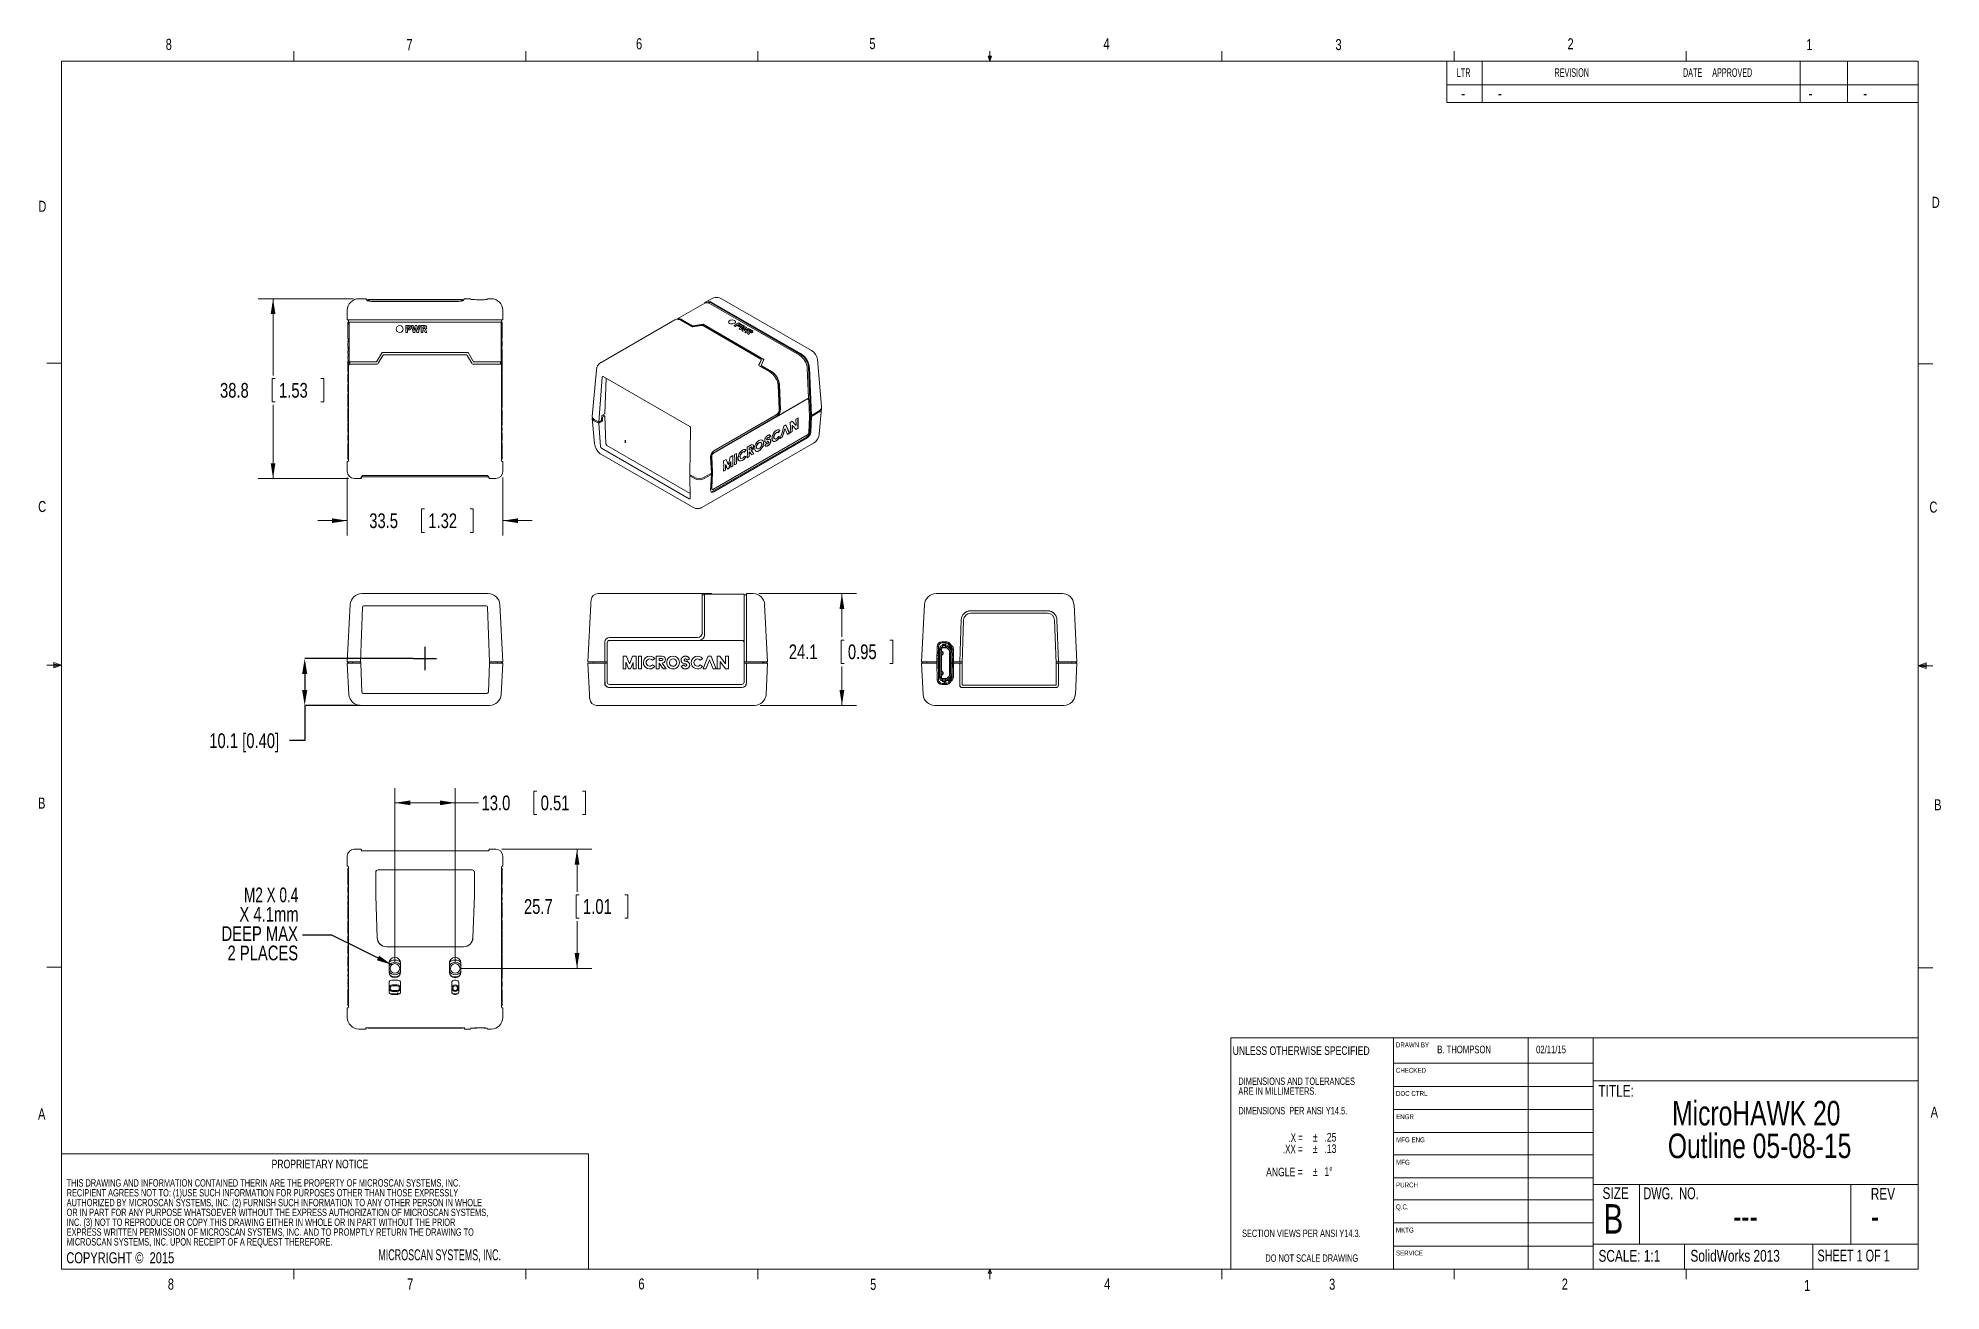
# Model space of a CAD drawing. Header units: millimetres. Extents: x 11 to 421, y 5 to 275.
import ezdxf

# ---------------------------------------------------------------- set-up
doc = ezdxf.new("R2010")
doc.units = ezdxf.units.MM
doc.header["$PDSIZE"] = -1
doc.linetypes.add('CENTERX2', pattern=[20.32, 12.7, -2.54, 2.54, -2.54])
doc.layers.add('FORMAT', color=7, linetype='Continuous')
doc.styles.add('SLDTEXTSTYLE0', font='TXT', dxfattribs={"width": 0.75})
doc.styles.add('SLDTEXTSTYLE1', font='TXT', dxfattribs={"width": 0.694444})
doc.styles.add('SLDTEXTSTYLE2', font='TXT', dxfattribs={"width": 0.6875})
doc.styles.add('SLDTEXTSTYLE3', font='TXT', dxfattribs={"width": 0.7})
doc.styles.add('SLDTEXTSTYLE4', font='TXT', dxfattribs={"width": 0.605})
doc.styles.add('SLDTEXTSTYLE5', font='TXT', dxfattribs={"width": 0.549145})
doc.dimstyles.new('SLDDIMSTYLE0', dxfattribs={"dimtxt": 3.175, "dimasz": 3.302, "dimexe": 0, "dimexo": 0.0625, "dimgap": 0.79375, "dimtad": 0, "dimtih": 1, "dimtoh": 1, "dimdec": 1, "dimrnd": 1e-09, "dimzin": 4, "dimdsep": 46, "dimtxsty": 'SLDTEXTSTYLE0', "dimsah": 1, "dimcen": 0.09, "dimadec": 0, "dimazin": 1, "dimtfac": 1, "dimtdec": 1, "dimtofl": 0, "dimtmove": 0, "dimatfit": 3, "dimfxl": 1, "dimfrac": 2, "dimtolj": 1, "dimtzin": 12, "dimarcsym": 0})
doc.dimstyles.new('SLDDIMSTYLE1', dxfattribs={"dimtxt": 3.175, "dimasz": 3.302, "dimexe": 0, "dimexo": 0.0625, "dimgap": 0.79375, "dimtad": 0, "dimtih": 1, "dimtoh": 1, "dimdec": 1, "dimrnd": 1e-09, "dimzin": 12, "dimdsep": 46, "dimtxsty": 'SLDTEXTSTYLE0', "dimsah": 1, "dimcen": 0.09, "dimadec": 0, "dimazin": 3, "dimtfac": 1, "dimtdec": 1, "dimtofl": 0, "dimtmove": 0, "dimatfit": 3, "dimfxl": 1, "dimfrac": 2, "dimtolj": 1, "dimtzin": 12, "dimarcsym": 0})
doc.dimstyles.new('SLDDIMSTYLE2', dxfattribs={"dimtxt": 0, "dimasz": 3.302, "dimexe": 0, "dimexo": 0.0625, "dimgap": 0, "dimtad": 0, "dimtih": 1, "dimtoh": 1, "dimdec": 0, "dimrnd": 1e-09, "dimzin": 0, "dimdsep": 46, "dimtxsty": 'Standard', "dimsah": 1, "dimcen": 0.09, "dimadec": 0, "dimazin": 0, "dimtfac": 3.302, "dimtdec": 0, "dimtofl": 0, "dimtmove": 0, "dimatfit": 3, "dimfxl": 1, "dimfrac": 2, "dimtolj": 1, "dimtzin": 0, "dimarcsym": 0})

msp = doc.modelspace()

# ---------------------------------------------------------------- texts
at = {"color": 7, "linetype": 'Continuous', "lineweight": 0}
for s, insert, char_height, attachment_point, style in [('8', (38.33, 275.12), 2.38, 1, 'SLDTEXTSTYLE0'), ('7', (90.2, 275.05), 2.38, 1, 'SLDTEXTSTYLE0'), ('6', (139.67, 275.25), 2.38, 1, 'SLDTEXTSTYLE0'), ('5', (189.96, 275.27), 2.38, 1, 'SLDTEXTSTYLE0'), ('4', (240.39, 275.23), 2.38, 1, 'SLDTEXTSTYLE0'), ('3', (290.39, 275.07), 2.38, 1, 'SLDTEXTSTYLE0'), ('2', (340.39, 275.24), 2.38, 1, 'SLDTEXTSTYLE0'), ('1', (391.86, 275.08), 2.38, 1, 'SLDTEXTSTYLE0'), ('LTR                                          REVISION                                               DATE     APPROVED', (316.55, 268.78), 1.85208, 1, 'SLDTEXTSTYLE5'), ('-', (317.44, 264.73), 2.65, 1, 'SLDTEXTSTYLE0'), ('-', (325.35, 264.73), 2.65, 1, 'SLDTEXTSTYLE0'), ('-', (392.32, 264.73), 2.65, 1, 'SLDTEXTSTYLE0'), ('-', (404.09, 264.73), 2.65, 1, 'SLDTEXTSTYLE0'), ('D', (10.89, 240.22), 2.38, 1, 'SLDTEXTSTYLE0'), ('D', (418.88, 241.07), 2.38, 1, 'SLDTEXTSTYLE0'), ('C', (10.85, 175.52), 2.38, 1, 'SLDTEXTSTYLE0'), ('C', (418.37, 175.39), 2.38, 1, 'SLDTEXTSTYLE0'), ('B', (10.83, 111.59), 2.38, 1, 'SLDTEXTSTYLE0'), ('B', (419.39, 111.23), 2.38, 1, 'SLDTEXTSTYLE0'), ('UNLESS OTHERWISE SPECIFIED', (268.24, 58), 1.8521, 1, 'SLDTEXTSTYLE0'), ('DRAWN BY', (303.41, 58.83), 1.058, 1, 'SLDTEXTSTYLE0'), ('B. THOMPSON', (312.31, 58.14), 1.651, 1, 'SLDTEXTSTYLE0'), ('02/11/15', (333.62, 58.14), 1.651, 1, 'SLDTEXTSTYLE0'), ('CHECKED', (303.41, 53.35), 1.058, 1, 'SLDTEXTSTYLE0'), ('TITLE:', (347.05, 49.65), 2.54, 1, 'SLDTEXTSTYLE0'), ('DOC CTRL', (303.43, 48.36), 1.058, 1, 'SLDTEXTSTYLE0'), ('A', (10.82, 44.6), 2.38, 1, 'SLDTEXTSTYLE0'), ('ENGR', (303.46, 43.36), 1.058, 1, 'SLDTEXTSTYLE0'), ('A', (418.64, 45.02), 2.38, 1, 'SLDTEXTSTYLE0'), ('MFG ENG', (303.46, 38.37), 1.058, 1, 'SLDTEXTSTYLE0'), ('PROPRIETARY NOTICE', (61.15, 33.55), 1.8521, 1, 'SLDTEXTSTYLE0'), ('MFG', (303.45, 33.54), 1.058, 1, 'SLDTEXTSTYLE0'), ('PURCH', (303.45, 28.64), 1.058, 1, 'SLDTEXTSTYLE0'), ('SIZE', (347.94, 27.62), 2.54, 1, 'SLDTEXTSTYLE0'), ('DWG.  NO.', (356.74, 27.58), 2.54, 1, 'SLDTEXTSTYLE1'), ('REV', (405.74, 27.48), 2.54, 1, 'SLDTEXTSTYLE0'), ('Q.C.', (303.43, 23.92), 1.058, 1, 'SLDTEXTSTYLE0'), ('B', (348.14, 23.98), 6.35, 1, 'SLDTEXTSTYLE0'), ('---', (378.73, 23.99), 5.292, 2, 'SLDTEXTSTYLE0'), ('-', (405.74, 23.99), 5.29, 1, 'SLDTEXTSTYLE0'), ('SECTION VIEWS PER ANSI Y14.3.', (270.26, 18.48), 1.5875, 1, 'SLDTEXTSTYLE0'), ('MKTG', (303.43, 18.92), 1.058, 1, 'SLDTEXTSTYLE0'), ('COPYRIGHT ©  2015', (16.91, 13.61), 2.3813, 1, 'SLDTEXTSTYLE0'), ('MICROSCAN SYSTEMS, INC.', (84.15, 14.25), 2.3813, 1, 'SLDTEXTSTYLE4'), ('DO NOT SCALE DRAWING', (285.28, 13.15), 1.5875, 2, 'SLDTEXTSTYLE0'), ('SERVICE', (303.43, 13.98), 1.058, 1, 'SLDTEXTSTYLE0'), ('SCALE: 1:1', (347.07, 14.11), 2.54, 1, 'SLDTEXTSTYLE0'), ('SolidWorks 2013', (366.88, 14.12), 2.54, 1, 'SLDTEXTSTYLE0'), ('SHEET 1 OF 1', (394.25, 14.17), 2.54, 1, 'SLDTEXTSTYLE2'), ('8', (38.78, 7.95), 2.38, 1, 'SLDTEXTSTYLE0'), ('7', (90.36, 7.96), 2.38, 1, 'SLDTEXTSTYLE0'), ('6', (140.18, 7.97), 2.38, 1, 'SLDTEXTSTYLE0'), ('5', (190.12, 7.89), 2.38, 1, 'SLDTEXTSTYLE0'), ('4', (240.54, 7.97), 2.38, 1, 'SLDTEXTSTYLE0'), ('3', (289.02, 7.92), 2.38, 1, 'SLDTEXTSTYLE0'), ('2', (339.15, 7.94), 2.38, 1, 'SLDTEXTSTYLE0'), ('1', (391.37, 7.65), 2.38, 1, 'SLDTEXTSTYLE0')]:
    msp.add_mtext(s, dxfattribs=dict(at, insert=insert, char_height=char_height, attachment_point=attachment_point, style=style))

# ---------------------------------------------------------------- blocks, each defined once
blk = doc.blocks.new('SW_NOTE_0')
at = {"layer": 'FORMAT', "color": 0, "char_height": 5.2917, "attachment_point": 2, "style": 'SLDTEXTSTYLE0'}
for s, insert in [('MicroHAWK 20', (24.47, 6.82)), ('Outline 05-08-15', (25.18, -0.23))]:
    blk.add_mtext(s, dxfattribs=dict(at, insert=insert))
blk = doc.blocks.new('SW_NOTE_1')
at = {"color": 0, "linetype": 'Continuous', "lineweight": 0, "char_height": 1.852, "attachment_point": 1, "style": 'SLDTEXTSTYLE0'}
for s, insert in [('%%p', (0, 2.39)), ('.25', (2.49, 2.39)), ('%%p', (0, -0.08)), ('.13', (2.49, -0.08)), ('%%p', (0, -5.02)), ('1°', (2.49, -5.02))]:
    blk.add_mtext(s, dxfattribs=dict(at, insert=insert))
blk = doc.blocks.new('SW_NOTE_2')
at = {"color": 0, "linetype": 'Continuous', "lineweight": 0, "char_height": 1.852, "attachment_point": 3}
for s, insert, style in [('.X =', (17.48, 2.39), 'SLDTEXTSTYLE2'), ('.XX =', (17.47, -0.08), 'SLDTEXTSTYLE3'), ('ANGLE =', (17.46, -5.02), 'SLDTEXTSTYLE0')]:
    blk.add_mtext(s, dxfattribs=dict(at, insert=insert, style=style))
blk = doc.blocks.new('SW_NOTE_3')
at = {"color": 0, "linetype": 'Continuous', "lineweight": 0, "char_height": 1.5875, "attachment_point": 1, "style": 'SLDTEXTSTYLE0'}
for s, insert in [('THIS DRAWING AND INFORMATION CONTAINED THERIN ARE THE PROPERTY OF MICROSCAN SYSTEMS, INC.', (0, 2.05)), ('RECIPIENT AGREES NOT TO: (1)USE SUCH INFORMATION FOR PURPOSES OTHER THAN THOSE EXPRESSLY', (0, -0.07)), ('AUTHORIZED BY MICROSCAN SYSTEMS, INC. (2) FURNISH SUCH INFORMATION TO ANY OTHER PERSON IN WHOLE', (0, -2.19)), ('OR IN PART FOR ANY PURPOSE WHATSOEVER WITHOUT THE EXPRESS AUTHORIZATION OF MICROSCAN SYSTEMS,', (0, -4.3)), ('INC. (3) NOT TO REPRODUCE OR COPY THIS DRAWING EITHER IN WHOLE OR IN PART WITHOUT THE PRIOR', (0, -6.42)), ('EXPRESS WRITTEN PERMISSION OF MICROSCAN SYSTEMS, INC. AND TO PROMPTLY RETURN THE DRAWING TO', (0, -8.54)), ('MICROSCAN SYSTEMS, INC. UPON RECEIPT OF A REQUEST THEREFORE.', (0, -10.65))]:
    blk.add_mtext(s, dxfattribs=dict(at, insert=insert))
blk = doc.blocks.new('SW_NOTE_4')
at = {"color": 0, "linetype": 'Continuous', "lineweight": 0, "char_height": 1.5875, "attachment_point": 1, "style": 'SLDTEXTSTYLE0'}
for s, insert in [('DIMENSIONS AND TOLERANCES', (0, 2.05)), ('ARE IN MILLIMETERS.', (0, -0.07)), ('DIMENSIONS  PER ANSI Y14.5.', (0, -4.3))]:
    blk.add_mtext(s, dxfattribs=dict(at, insert=insert))
blk = doc.blocks.new('_D')
at = {"color": 7, "linetype": 'Continuous', "lineweight": 0}
for p, q in [((87.71, 76.04), (87.71, 113.65)), ((100.71, 76.04), (100.71, 113.65)), ((118.32, 112.99), (117.68, 112.99)), ((117.68, 112.99), (117.68, 107.95)), ((128.15, 112.99), (128.79, 112.99)), ((128.79, 112.99), (128.79, 107.95)), ((87.71, 110.47), (100.71, 110.47)), ((100.71, 110.47), (105.76, 110.47)), ((117.68, 107.95), (118.32, 107.95)), ((128.79, 107.95), (128.15, 107.95))]:
    blk.add_line(p, q, dxfattribs=at)
for points in [[(87.71, 110.47), (91.01, 109.96), (91.01, 110.98)], [(100.71, 110.47), (97.41, 110.98), (97.41, 109.96)]]:
    blk.add_solid(points, dxfattribs=at)
at = {"color": 7, "linetype": 'Continuous', "lineweight": 0, "char_height": 3.175, "attachment_point": 1, "style": 'SLDTEXTSTYLE0'}
for s, insert in [('13.0', (106.4, 112.04, 3.03)), ('0.51', (119.13, 112.04, 3.03))]:
    blk.add_mtext(s, dxfattribs=dict(at, insert=insert))
blk = doc.blocks.new('_D_1')
at = {"color": 7, "linetype": 'Continuous', "lineweight": 0}
for p, q in [((110.73, 100.47), (130.14, 100.47)), ((126.96, 100.47), (126.96, 91.31)), ((127.45, 90.67), (126.8, 90.67)), ((126.8, 90.67), (126.8, 85.63)), ((137.27, 90.67), (137.91, 90.67)), ((137.91, 90.67), (137.91, 85.63)), ((126.8, 85.63), (127.45, 85.63)), ((126.96, 74.77), (126.96, 84.98)), ((137.91, 85.63), (137.27, 85.63)), ((101.98, 74.77), (130.14, 74.77))]:
    blk.add_line(p, q, dxfattribs=at)
for points in [[(126.96, 100.47), (126.45, 97.17), (127.47, 97.17)], [(126.96, 74.77), (127.47, 78.07), (126.45, 78.07)]]:
    blk.add_solid(points, dxfattribs=at)
at = {"color": 7, "linetype": 'Continuous', "lineweight": 0, "char_height": 3.175, "attachment_point": 1, "style": 'SLDTEXTSTYLE0'}
for s, insert in [('25.7', (115.53, 89.72, 3.03)), ('1.01', (128.25, 89.72, 3.03))]:
    blk.add_mtext(s, dxfattribs=dict(at, insert=insert))
blk = doc.blocks.new('SW_NOTE_5')
at = {"color": 0, "linetype": 'Continuous', "lineweight": 0, "char_height": 3.175, "attachment_point": 3}
for s, insert, style in [('M2 X 0.4', (-0.9, 10.29), 'SLDTEXTSTYLE2'), ('X 4.1mm', (-0.83, 6.12), 'SLDTEXTSTYLE0'), ('DEEP MAX', (-0.97, 1.94), 'SLDTEXTSTYLE0'), ('2 PLACES', (-0.92, -2.23), 'SLDTEXTSTYLE0')]:
    blk.add_mtext(s, dxfattribs=dict(at, insert=insert, style=style))
blk = doc.blocks.new('_D_2')
at = {"color": 7, "linetype": 'Continuous', "lineweight": 0}
for p, q in [((166.17, 155.55), (187.21, 155.55)), ((184.04, 155.55), (184.04, 146.21)), ((184.52, 145.56), (183.88, 145.56)), ((183.88, 145.56), (183.88, 140.52)), ((194.35, 145.56), (194.99, 145.56)), ((194.99, 145.56), (194.99, 140.52)), ((183.88, 140.52), (184.52, 140.52)), ((184.04, 131.46), (184.04, 139.88)), ((194.99, 140.52), (194.35, 140.52)), ((166.46, 131.46), (187.21, 131.46))]:
    blk.add_line(p, q, dxfattribs=at)
for points in [[(184.04, 155.55), (183.53, 152.24), (184.55, 152.24)], [(184.04, 131.46), (184.55, 134.76), (183.53, 134.76)]]:
    blk.add_solid(points, dxfattribs=at)
at = {"color": 7, "linetype": 'Continuous', "lineweight": 0, "char_height": 3.175, "attachment_point": 1, "style": 'SLDTEXTSTYLE0'}
for s, insert in [('24.1', (172.6, 144.61, 0.1)), ('0.95', (185.33, 144.61, 0.1))]:
    blk.add_mtext(s, dxfattribs=dict(at, insert=insert))
blk = doc.blocks.new('_D_3')
at = {"color": 7, "linetype": 'Continuous', "lineweight": 0}
for p, q in [((78.69, 219.12), (58.29, 219.12)), ((61.46, 219.12), (61.46, 202.55)), ((61.95, 201.9), (61.3, 201.9)), ((61.3, 201.9), (61.3, 196.86)), ((71.77, 201.9), (72.41, 201.9)), ((72.41, 201.9), (72.41, 196.86)), ((61.3, 196.86), (61.95, 196.86)), ((72.41, 196.86), (71.77, 196.86)), ((61.46, 180.37), (61.46, 196.22)), ((77.69, 180.37), (58.29, 180.37))]:
    blk.add_line(p, q, dxfattribs=at)
for points in [[(61.46, 219.12), (60.95, 215.81), (61.97, 215.81)], [(61.46, 180.37), (61.97, 183.67), (60.95, 183.67)]]:
    blk.add_solid(points, dxfattribs=at)
at = {"color": 7, "linetype": 'Continuous', "lineweight": 0, "char_height": 3.175, "attachment_point": 1, "style": 'SLDTEXTSTYLE0'}
for s, insert in [('38.8', (50.03, 200.96, -2.83)), ('1.53', (62.75, 200.96, -2.83))]:
    blk.add_mtext(s, dxfattribs=dict(at, insert=insert))
blk = doc.blocks.new('_D_4')
at = {"color": 7, "linetype": 'Continuous', "lineweight": 0}
for p, q in [((77.46, 180.59), (77.46, 168.1)), ((110.96, 180.59), (110.96, 168.1)), ((94.11, 173.8), (93.47, 173.8)), ((93.47, 173.8), (93.47, 168.76)), ((103.94, 173.8), (104.58, 173.8)), ((104.58, 173.8), (104.58, 168.76)), ((77.46, 171.28), (71.11, 171.28)), ((93.47, 168.76), (94.11, 168.76)), ((104.58, 168.76), (103.94, 168.76)), ((110.96, 171.28), (117.31, 171.28))]:
    blk.add_line(p, q, dxfattribs=at)
for points in [[(77.46, 171.28), (74.16, 171.78), (74.16, 170.77)], [(110.96, 171.28), (114.26, 170.77), (114.26, 171.78)]]:
    blk.add_solid(points, dxfattribs=at)
at = {"color": 7, "linetype": 'Continuous', "lineweight": 0, "char_height": 3.175, "attachment_point": 1, "style": 'SLDTEXTSTYLE0'}
for s, insert in [('33.5', (82.19, 172.85, -2.83)), ('1.32', (94.92, 172.85, -2.83))]:
    blk.add_mtext(s, dxfattribs=dict(at, insert=insert))
blk = doc.blocks.new('*D15')
at = {"color": 0, "linetype": 'Continuous', "lineweight": -2}
for p, q in [((91.65, 141.56), (68.28, 141.56)), ((68.28, 138.25), (68.28, 134.76)), ((80.25, 131.46), (68.28, 131.46)), ((68.28, 131.46), (68.28, 123.87)), ((68.28, 123.87), (64.98, 123.87))]:
    blk.add_line(p, q, dxfattribs=at)
at = {"color": 0, "linetype": 'Continuous'}
for points in [[(67.73, 138.25), (68.83, 138.25), (68.28, 141.56)], [(67.73, 134.76), (68.83, 134.76), (68.28, 131.46)]]:
    blk.add_solid(points, dxfattribs=at)
at = {"layer": 'Defpoints', "color": 0, "linetype": 'Continuous'}
for p in [(68.28, 141.56), (91.71, 141.56), (80.31, 131.46)]:
    blk.add_point(p, dxfattribs=at)
at = {"color": 0, "linetype": 'Continuous', "lineweight": 0, "insert": (55.25, 125.45), "char_height": 3.175, "attachment_point": 2, "style": 'SLDTEXTSTYLE0'}
blk.add_mtext('\\A1;10.1 [0.40]', dxfattribs=at)

# ---------------------------------------------------------------- dimensions: what is measured, and where the dimension line sits
at = {"color": 7, "linetype": 'Continuous', "lineweight": 0}
for base, p1, p2, picture, middle in [((61.46150945, 219.11595641), (78.95945375, 180.36595641), (79.95808329, 219.11595641), '_D_3', (61.46150945, 199.3845848)), ((184.04, 131.46), (164.9, 155.55), (165.19, 131.46), '_D_2', (184.04, 143.04)), ((68.28, 141.56), (80.31, 131.46), (91.71, 141.56), '*D15', (55.25, 123.87)), ((126.96, 74.77), (109.46, 100.47), (100.71, 74.77), '_D_1', (126.96, 88.15))]:
    dim = msp.add_linear_dim(base=base, p1=p1, p2=p2, angle=90, dimstyle='SLDDIMSTYLE1', dxfattribs=at)
    dim.commit()
    dim.dimension.update_dxf_attribs({"geometry": picture, "text_midpoint": middle, "dimtype": 160})
for base, p1, p2, dimstyle, picture, middle in [((110.96, 171.28), (77.46, 181.86), (110.96, 181.86), 'SLDDIMSTYLE1', '_D_4', (93.63, 171.28)), ((100.71, 110.47), (87.71, 74.77), (100.71, 74.77), 'SLDDIMSTYLE0', '_D', (117.84, 110.47))]:
    dim = msp.add_linear_dim(base=base, p1=p1, p2=p2, dimstyle=dimstyle, dxfattribs=at)
    dim.commit()
    dim.dimension.update_dxf_attribs({"geometry": picture, "text_midpoint": middle, "dimtype": 160})

# ---------------------------------------------------------------- linework, layer by layer
at = {"color": 7, "linetype": 'Continuous', "lineweight": 0}
for p, q in [((65.91, 270.31), (65.91, 272.46)), ((115.91, 270.31), (115.91, 272.46)), ((165.92, 270.31), (165.92, 272.46)), ((215.93, 270.31), (215.59, 271.37)), ((216.24, 271.37), (215.59, 271.37)), ((215.75, 271.37), (215.93, 270.31)), ((215.93, 270.31), (215.93, 272.46)), ((215.93, 270.31), (216.24, 271.37)), ((216.05, 271.37), (215.93, 270.31)), ((265.93, 270.31), (265.93, 272.46)), ((315.94, 270.31), (315.94, 272.46)), ((365.94, 270.31), (365.94, 272.46)), ((15.91, 270.31), (415.96, 270.31)), ((15.91, 270.31), (15.91, 9.96)), ((314.36, 270.31), (314.36, 261.42)), ((321.98, 270.31), (321.98, 261.42)), ((390.56, 270.31), (390.56, 261.42)), ((400.72, 270.31), (400.72, 261.42)), ((415.96, 9.96), (415.96, 270.31)), ((314.36, 265.23), (415.96, 265.23)), ((314.36, 261.42), (415.96, 261.42)), ((79.96, 219.12), (81.46, 219.12)), ((81.46, 219.12), (81.78, 218.64)), ((81.97, 218.87), (81.63, 218.87)), ((102.21, 218.94), (81.96, 218.94)), ((81.96, 218.94), (82.29, 218.62)), ((81.96, 218.87), (81.96, 218.94)), ((81.96, 218.94), (81.96, 218.94)), ((81.99, 218.83), (82.25, 218.58)), ((83.78, 218.54), (100.4, 218.54)), ((83.79, 218.57), (100.39, 218.57)), ((101.89, 218.62), (102.21, 218.94)), ((101.92, 218.58), (102.18, 218.83)), ((102.54, 218.87), (102.2, 218.87)), ((102.21, 218.87), (102.21, 218.94)), ((102.21, 218.94), (102.21, 218.94)), ((102.39, 218.64), (102.71, 219.12)), ((102.71, 219.12), (104.04, 219.12)), ((104.08, 218.97), (104.04, 219.12)), ((104.93, 218.91), (104.39, 218.93)), ((106.53, 218.89), (105.67, 218.89)), ((107.64, 219.12), (107.58, 218.94)), ((107.64, 219.12), (108.46, 219.12)), ((154.47, 218.15), (148.49, 214.7)), ((155.77, 219.04), (154.76, 218.46)), ((174.9, 206.92), (155.66, 218.03)), ((175.25, 207.22), (156.01, 218.33)), ((156.01, 218.13), (175.25, 207.02)), ((177.52, 207.93), (158.27, 219.04)), ((77.46, 214.54), (77.46, 216.62)), ((78.11, 214.54), (77.46, 214.54)), ((77.58, 214.04), (77.58, 210.62)), ((77.8, 214.04), (77.58, 214.04)), ((77.58, 214.04), (77.58, 214.04)), ((77.71, 214.04), (77.71, 214.54)), ((77.8, 214.04), (77.83, 214.04)), ((77.8, 214.04), (77.8, 214.04)), ((77.83, 214.04), (77.83, 205.04)), ((78.23, 214.04), (77.83, 214.04)), ((77.83, 205.04), (77.83, 213.54)), ((80.6, 214.54), (78.11, 214.54)), ((80.6, 214.04), (78.23, 214.04)), ((107.82, 214.54), (80.6, 214.54)), ((107.82, 214.04), (80.6, 214.04)), ((90.05, 213.32), (90.64, 213.32)), ((90.05, 211.82), (90.05, 213.32)), ((91.28, 213.32), (91.63, 213.32)), ((91.64, 211.82), (91.28, 213.32)), ((91.63, 213.32), (91.83, 212.41)), ((91.85, 212.31), (92.09, 213.32)), ((92.09, 213.32), (92.42, 213.32)), ((92.42, 213.32), (92.66, 212.31)), ((92.68, 212.41), (92.9, 213.32)), ((93.19, 213.32), (92.81, 211.82)), ((92.9, 213.32), (93.19, 213.32)), ((93.36, 213.32), (94.02, 213.32)), ((93.36, 211.82), (93.36, 213.32)), ((110.32, 214.54), (107.82, 214.54)), ((110.19, 214.04), (107.82, 214.04)), ((110.6, 214.04), (110.19, 214.04)), ((110.96, 214.54), (110.32, 214.54)), ((110.6, 214.04), (110.6, 205.04)), ((110.62, 214.04), (110.6, 214.04)), ((110.6, 205.04), (110.6, 213.54)), ((110.85, 214.04), (110.62, 214.04)), ((110.62, 214.04), (110.62, 214.04)), ((110.71, 214.54), (110.71, 214.04)), ((110.85, 210.64), (110.85, 214.04)), ((110.85, 214.04), (110.85, 214.04)), ((110.96, 216.62), (110.96, 214.54)), ((148.04, 214.58), (132.13, 205.4)), ((151.61, 213.12), (149.29, 214.46)), ((151.89, 213.26), (149.65, 214.56)), ((149.65, 214.46), (151.89, 213.16)), ((154.12, 213.61), (151.89, 213.26)), ((154.12, 213.5), (151.89, 213.16)), ((151.89, 213.16), (151.89, 213.26)), ((151.9, 213.07), (153.8, 213.36)), ((154.09, 213.32), (166.57, 206.11)), ((167.24, 206.03), (154.12, 213.61)), ((154.12, 213.5), (154.12, 213.61)), ((167.2, 205.95), (154.12, 213.5)), ((159.63, 214.1), (159.63, 214.1)), ((160.76, 213.27), (161.83, 213.88)), ((161.02, 213.12), (160.76, 213.27)), ((160.77, 213.26), (161.83, 213.87)), ((161.41, 213.35), (161.02, 213.12)), ((161.13, 214.1), (161.13, 214.1)), ((161.59, 213.25), (161.41, 213.35)), ((161.87, 213.63), (161.59, 213.47)), ((161.59, 213.47), (161.75, 213.38)), ((161.59, 213.46), (161.59, 213.47)), ((161.59, 213.46), (161.75, 213.37)), ((161.83, 213.88), (162.24, 213.64)), ((161.83, 213.87), (161.83, 213.88)), ((161.83, 213.87), (162.24, 213.63)), ((162.03, 213.54), (161.87, 213.63)), ((161.89, 212.62), (162.69, 213.38)), ((161.9, 212.61), (162.69, 213.37)), ((162.05, 213.36), (162.05, 213.36)), ((162.95, 213.23), (162.44, 212.78)), ((162.69, 213.38), (162.95, 213.23)), ((162.69, 213.37), (162.69, 213.38)), ((162.69, 213.37), (162.94, 213.23)), ((77.58, 210.62), (77.65, 210.62)), ((77.58, 210.62), (77.58, 210.62)), ((77.58, 209.99), (77.58, 209.99)), ((77.65, 209.99), (77.58, 209.99)), ((77.62, 209.67), (77.58, 209.99)), ((77.65, 209.86), (77.58, 209.35)), ((77.58, 209.35), (77.58, 209.11)), ((77.65, 210.62), (77.65, 209.86)), ((90.4, 211.82), (90.05, 211.82)), ((90.61, 213.05), (90.38, 213.05)), ((90.38, 213.05), (90.38, 212.65)), ((90.38, 212.65), (90.61, 212.65)), ((90.4, 212.38), (90.4, 211.82)), ((90.65, 212.38), (90.4, 212.38)), ((91.99, 211.82), (91.64, 211.82)), ((92.23, 212.81), (91.99, 211.82)), ((92.46, 211.82), (92.23, 212.81)), ((92.81, 211.82), (92.46, 211.82)), ((93.71, 211.82), (93.36, 211.82)), ((93.71, 213.05), (93.71, 212.68)), ((93.92, 213.05), (93.71, 213.05)), ((93.71, 212.68), (93.92, 212.68)), ((93.71, 212.4), (93.71, 211.82)), ((93.96, 212.4), (93.71, 212.4)), ((94.22, 211.82), (93.96, 212.4)), ((94.59, 211.82), (94.22, 211.82)), ((94.3, 212.48), (94.59, 211.82)), ((110.78, 210.64), (110.85, 210.64)), ((110.78, 210.02), (110.78, 210.64)), ((110.78, 210.03), (110.78, 210.02)), ((110.85, 210.02), (110.78, 210.02)), ((110.78, 208.84), (110.85, 209.82)), ((110.82, 209.43), (110.85, 209.05)), ((110.85, 210.64), (110.85, 210.64)), ((110.85, 209.83), (110.85, 210.02)), ((110.85, 210.02), (110.85, 210.02)), ((162.14, 212.47), (161.89, 212.62)), ((163.01, 212.78), (162.14, 212.47)), ((162.39, 212.73), (163.27, 213.05)), ((162.39, 212.72), (163.27, 213.04)), ((162.39, 212.72), (162.39, 212.73)), ((162.47, 212.28), (163.01, 212.78)), ((162.72, 212.14), (162.47, 212.28)), ((162.48, 212.28), (163.01, 212.78)), ((164.05, 212.6), (162.72, 212.14)), ((163.5, 212.91), (162.96, 212.4)), ((162.96, 212.39), (162.96, 212.4)), ((163.01, 212.78), (163.01, 212.78)), ((163.04, 212.43), (163.85, 212.71)), ((163.04, 212.42), (163.85, 212.71)), ((163.04, 212.42), (163.04, 212.43)), ((163.11, 211.91), (164.17, 212.53)), ((163.11, 211.91), (164.17, 212.52)), ((163.36, 211.77), (163.11, 211.91)), ((163.27, 213.05), (163.5, 212.91)), ((163.27, 213.04), (163.27, 213.05)), ((163.27, 213.04), (163.5, 212.91)), ((163.77, 212.01), (163.36, 211.77)), ((163.71, 211.57), (163.94, 211.91)), ((163.98, 211.41), (163.71, 211.57)), ((163.72, 211.56), (163.94, 211.9)), ((163.94, 211.91), (163.77, 212.01)), ((163.85, 212.71), (164.05, 212.6)), ((163.85, 212.71), (164.04, 212.59)), ((163.85, 212.71), (163.85, 212.71)), ((163.94, 211.9), (163.94, 211.91)), ((164.23, 212.27), (163.96, 212.12)), ((163.96, 212.12), (164.11, 212.03)), ((163.96, 212.11), (163.96, 212.12)), ((163.96, 212.11), (164.11, 212.03)), ((164.23, 211.8), (163.98, 211.41)), ((164.17, 212.53), (164.63, 212.26)), ((164.17, 212.52), (164.17, 212.53)), ((164.17, 212.52), (164.63, 212.25)), ((164.37, 212.19), (164.23, 212.27)), ((164.44, 211.99), (164.44, 212)), ((15.91, 205.22), (12.73, 205.22)), ((77.58, 209.1), (77.65, 208.59)), ((77.58, 208.46), (77.62, 208.78)), ((77.65, 208.46), (77.58, 208.46)), ((77.58, 207.83), (77.58, 207.31)), ((77.65, 207.83), (77.58, 207.83)), ((77.58, 207.83), (77.58, 207.83)), ((77.58, 207.31), (77.65, 207.31)), ((77.58, 207.31), (77.58, 207.31)), ((77.58, 206.68), (77.58, 206.25)), ((77.65, 206.68), (77.58, 206.68)), ((77.58, 206.68), (77.58, 206.68)), ((77.58, 206.25), (77.58, 206.25)), ((77.64, 205.65), (77.58, 205.65)), ((77.58, 205.65), (77.58, 203.46)), ((77.65, 208.59), (77.65, 207.83)), ((77.65, 207.31), (77.65, 206.68)), ((78.11, 205.04), (77.79, 205.04)), ((78.23, 205.54), (77.89, 205.54)), ((80.6, 205.04), (78.11, 205.04)), ((80.6, 205.54), (78.23, 205.54)), ((83.78, 205.54), (80.6, 205.54)), ((83.88, 205.04), (80.6, 205.04)), ((84.94, 207.54), (83.78, 205.54)), ((84.14, 205.19), (85.12, 206.89)), ((103.49, 207.54), (84.94, 207.54)), ((85.38, 207.04), (103.04, 207.04)), ((103.3, 206.89), (104.28, 205.19)), ((104.64, 205.54), (103.49, 207.54)), ((107.82, 205.04), (104.54, 205.04)), ((107.82, 205.54), (104.64, 205.54)), ((110.19, 205.54), (107.82, 205.54)), ((110.32, 205.04), (107.82, 205.04)), ((110.53, 205.54), (110.19, 205.54)), ((110.63, 205.04), (110.32, 205.04)), ((110.78, 208.87), (110.83, 208.87)), ((110.78, 208.25), (110.78, 208.84)), ((110.85, 208.25), (110.78, 208.25)), ((110.78, 206.91), (110.85, 207.45)), ((110.78, 206.28), (110.78, 206.91)), ((110.78, 206.6), (110.82, 206.6)), ((110.85, 205.75), (110.78, 206.28)), ((110.8, 205.08), (110.82, 204.59)), ((110.81, 207.14), (110.85, 206.83)), ((110.85, 206.37), (110.81, 206.06)), ((110.85, 206.82), (110.82, 206.6)), ((110.82, 206.6), (110.85, 206.38)), ((110.85, 209.03), (110.83, 208.87)), ((110.83, 208.87), (110.85, 208.87)), ((110.85, 208.87), (110.85, 209.04)), ((110.85, 208.87), (110.85, 208.87)), ((110.85, 207.45), (110.85, 208.25)), ((110.85, 208.25), (110.85, 208.25)), ((110.85, 206.37), (110.85, 206.82)), ((110.85, 203.23), (110.85, 205.75)), ((166.65, 205.95), (166.14, 204.85)), ((166.17, 204.72), (166.65, 205.74)), ((166.64, 204.75), (167.24, 206.03)), ((166.66, 205.79), (166.66, 205.99)), ((179.67, 195.9), (178.76, 205.99)), ((415.96, 205.11), (419.13, 205.11)), ((77.58, 203.46), (77.65, 203.46)), ((77.58, 203.46), (77.58, 203.46)), ((77.6, 202.83), (77.58, 202.83)), ((77.6, 202.65), (77.58, 202.83)), ((77.6, 202.2), (77.58, 202.2)), ((77.58, 201.84), (77.58, 201.22)), ((77.58, 201.84), (77.58, 201.8)), ((77.58, 201.22), (77.58, 201.22)), ((77.62, 203.8), (77.6, 204.29)), ((77.64, 204.29), (77.6, 204.29)), ((77.6, 202.24), (77.6, 202.83)), ((77.6, 202.83), (77.62, 202.83)), ((77.61, 202.03), (77.65, 202.03)), ((77.62, 202.83), (77.62, 202.24)), ((77.65, 202.83), (77.62, 202.83)), ((77.65, 203.46), (77.65, 202.24)), ((77.74, 204.04), (77.74, 185.04)), ((110.69, 204.04), (110.69, 185.04)), ((110.78, 204.59), (110.82, 204.59)), ((110.78, 201.83), (110.82, 201.83)), ((110.78, 201.46), (110.81, 201.46)), ((110.78, 201.11), (110.82, 201.11)), ((110.79, 203.23), (110.85, 203.23)), ((110.8, 202.27), (110.82, 201.83)), ((110.85, 203.23), (110.85, 203.23)), ((110.85, 202.09), (110.85, 202.63)), ((110.85, 202.63), (110.85, 202.63)), ((110.85, 202.09), (110.85, 202.08)), ((131.16, 203.8), (130.25, 193.72)), ((132.37, 202.23), (131.64, 192.52)), ((151.24, 191.58), (132.59, 202.35)), ((133.24, 201.97), (132.94, 194.29)), ((168.54, 203.35), (166.22, 204.68)), ((166.64, 204.64), (166.64, 204.75)), ((168.89, 203.45), (166.64, 204.75)), ((166.64, 204.64), (168.89, 203.35)), ((176.87, 197.66), (176.58, 204.11)), ((176.84, 204.36), (177.3, 194.06)), ((177.48, 193.95), (177.02, 204.27)), ((77.64, 200.62), (77.58, 200.62)), ((77.58, 200.62), (77.58, 199.07)), ((77.58, 200.62), (77.58, 200.62)), ((77.58, 199.07), (77.64, 199.07)), ((77.58, 199.07), (77.58, 199.07)), ((77.58, 198.47), (77.58, 197.92)), ((77.58, 197.93), (77.58, 197.91)), ((77.65, 197.47), (77.6, 197.47)), ((77.65, 197.12), (77.62, 197.12)), ((110.85, 199.52), (110.79, 199.52)), ((110.79, 197.96), (110.85, 197.96)), ((110.85, 200.65), (110.85, 200.67)), ((110.85, 200.11), (110.85, 200.66)), ((110.85, 197.96), (110.85, 199.52)), ((110.85, 199.52), (110.85, 199.52)), ((110.85, 197.96), (110.85, 197.96)), ((110.85, 196.74), (110.85, 197.36)), ((110.85, 197.36), (110.85, 197.36)), ((156.36, 185.82), (176.51, 197.45)), ((169.97, 193.67), (176.51, 197.45)), ((176.87, 197.66), (170.01, 193.7)), ((170.53, 195.31), (170.3, 200.39)), ((170.48, 200.69), (170.72, 195.28)), ((170.81, 195.23), (170.57, 200.64)), ((176.76, 197.48), (176.76, 197.48)), ((176.88, 197.26), (176.86, 197.65)), ((177.04, 193.69), (176.88, 197.24)), ((77.58, 196.49), (77.58, 196.5)), ((77.58, 196.49), (77.58, 195.95)), ((77.58, 195.95), (77.58, 195.95)), ((77.64, 195.35), (77.58, 195.35)), ((77.58, 195.35), (77.58, 192.84)), ((77.58, 192.83), (77.65, 192.3)), ((77.62, 196.31), (77.6, 196.76)), ((77.64, 196.76), (77.6, 196.76)), ((77.62, 193.51), (77.6, 193.99)), ((77.64, 193.99), (77.6, 193.99)), ((110.81, 196.55), (110.78, 196.55)), ((110.78, 195.12), (110.78, 196.34)), ((110.78, 195.75), (110.8, 195.75)), ((110.85, 195.12), (110.78, 195.12)), ((110.78, 194.29), (110.82, 194.29)), ((110.79, 192.93), (110.85, 192.93)), ((110.8, 195.75), (110.8, 196.34)), ((110.83, 195.75), (110.8, 195.75)), ((110.8, 194.78), (110.82, 194.29)), ((110.83, 196.38), (110.84, 196.38)), ((110.83, 196.34), (110.83, 195.75)), ((110.83, 195.94), (110.84, 195.75)), ((110.83, 195.75), (110.84, 195.75)), ((110.85, 196.74), (110.85, 196.78)), ((110.85, 192.93), (110.85, 195.12)), ((110.85, 195.12), (110.85, 195.12)), ((110.85, 192.93), (110.85, 192.93)), ((130.25, 193.39), (130.75, 187.86)), ((130.68, 193.07), (131.64, 192.52)), ((130.68, 192.82), (131.66, 192.26)), ((131.64, 192.52), (132.26, 192.87)), ((132.48, 192.73), (131.66, 192.26)), ((132.24, 192.86), (132.48, 192.73)), ((132.3, 193.92), (132.26, 192.87)), ((132.29, 193.66), (132.46, 193.56)), ((132.3, 193.92), (132.94, 194.29)), ((132.46, 193.56), (132.93, 193.83)), ((132.46, 193.56), (132.48, 192.73)), ((132.54, 194.06), (132.93, 193.83)), ((133.15, 187.86), (132.93, 193.83)), ((156.27, 185.86), (169.88, 193.72)), ((169.86, 194.06), (156.42, 186.31)), ((170.01, 193.7), (170.01, 193.7)), ((174.14, 193.17), (174.59, 193.43)), ((174.19, 192.04), (174.14, 193.17)), ((174.57, 191.19), (174.57, 193.42)), ((174.59, 193.43), (174.64, 192.3)), ((176.88, 190.29), (177.04, 193.66)), ((177.3, 194.06), (177.03, 193.9)), ((177.04, 193.66), (177.3, 193.81)), ((177.14, 190.45), (177.3, 193.81)), ((177.48, 193.95), (177.3, 194.06)), ((177.48, 193.71), (177.3, 193.81)), ((177.32, 190.33), (177.48, 193.71)), ((178.95, 194.8), (177.48, 193.95)), ((177.48, 193.71), (178.95, 194.56)), ((179.17, 189.95), (179.67, 195.5)), ((77.58, 192.21), (77.62, 192.52)), ((77.58, 192.21), (77.58, 191.76)), ((77.61, 191.98), (77.58, 192.2)), ((77.58, 191.76), (77.61, 191.98)), ((77.62, 191.44), (77.58, 191.75)), ((77.65, 191.67), (77.58, 191.14)), ((77.58, 191.13), (77.58, 190.33)), ((77.58, 190.33), (77.65, 190.33)), ((77.58, 190.33), (77.58, 190.33)), ((77.65, 189.74), (77.58, 188.76)), ((77.58, 189.71), (77.58, 189.54)), ((77.58, 189.55), (77.59, 189.71)), ((77.59, 189.71), (77.58, 189.71)), ((77.58, 189.71), (77.58, 189.71)), ((77.6, 189.15), (77.58, 189.53)), ((77.58, 188.75), (77.58, 188.57)), ((77.65, 189.71), (77.59, 189.71)), ((77.65, 191.98), (77.61, 191.98)), ((77.65, 192.3), (77.65, 191.67)), ((77.65, 190.33), (77.65, 189.74)), ((110.78, 191.9), (110.85, 191.9)), ((110.78, 191.27), (110.78, 191.9)), ((110.85, 191.27), (110.78, 191.27)), ((110.78, 190.75), (110.85, 190.75)), ((110.78, 189.99), (110.78, 190.75)), ((110.78, 190.12), (110.85, 190.12)), ((110.85, 189.48), (110.78, 189.99)), ((110.78, 188.72), (110.85, 189.23)), ((110.78, 187.96), (110.78, 188.72)), ((110.85, 190.12), (110.8, 189.8)), ((110.8, 188.91), (110.85, 188.59)), ((110.85, 191.9), (110.85, 192.33)), ((110.85, 192.33), (110.85, 192.33)), ((110.85, 191.9), (110.85, 191.9)), ((110.85, 190.75), (110.85, 191.27)), ((110.85, 191.27), (110.85, 191.27)), ((110.85, 190.75), (110.85, 190.75)), ((110.85, 189.24), (110.85, 189.48)), ((131.66, 192.26), (132.05, 187.22)), ((151.3, 181.17), (151.44, 191.21)), ((156.25, 177.61), (176.4, 189.24)), ((156.36, 178.06), (176.51, 189.69)), ((156.42, 177.5), (176.57, 189.13)), ((167.87, 188.77), (167.93, 188.73)), ((168.32, 189.16), (168.27, 189.19)), ((168.34, 189.14), (168.65, 189.57)), ((168.69, 189.55), (168.39, 189.1)), ((168.6, 188.79), (168.58, 188.8)), ((168.65, 189.57), (168.69, 189.55)), ((168.97, 189.03), (168.97, 189.01)), ((169.39, 189.25), (169.4, 189.27)), ((169.49, 188.93), (169.54, 188.9)), ((170.31, 190.25), (170.26, 190.28)), ((170.29, 190.27), (170.63, 190.75)), ((170.67, 190.73), (170.34, 190.24)), ((170.34, 189.4), (170.67, 189.32)), ((170.63, 190.75), (170.58, 190.79)), ((170.63, 190.75), (170.67, 190.73)), ((170.74, 188.96), (171.17, 190.28)), ((170.74, 188.99), (171.16, 189.23)), ((171.18, 189.21), (170.74, 188.96)), ((171.16, 189.23), (171.71, 191.14)), ((171.16, 189.23), (171.18, 189.21)), ((171.18, 190.3), (171.51, 191.65)), ((171.61, 190.53), (171.18, 189.21)), ((171.51, 191.65), (171.95, 191.91)), ((171.76, 191.11), (171.62, 190.56)), ((171.71, 191.14), (171.76, 191.11)), ((171.93, 190.74), (171.76, 191.11)), ((172.7, 190.11), (171.94, 191.9)), ((172.28, 189.85), (171.94, 190.72)), ((171.95, 191.91), (172.38, 190.99)), ((172.27, 189.87), (172.7, 190.11)), ((172.72, 190.1), (172.28, 189.85)), ((172.38, 190.98), (172.72, 190.1)), ((172.7, 190.11), (172.72, 190.1)), ((172.89, 192.45), (173.32, 192.69)), ((172.94, 191.32), (172.89, 192.45)), ((172.89, 190.2), (172.94, 191.3)), ((172.89, 190.23), (173.32, 190.47)), ((173.34, 190.46), (172.89, 190.2)), ((174.12, 191.86), (173.31, 192.69)), ((173.32, 192.69), (174.06, 191.96)), ((173.32, 190.47), (173.32, 191.8)), ((173.32, 191.8), (173.38, 191.76)), ((173.32, 190.47), (173.34, 190.46)), ((173.39, 191.55), (173.34, 190.46)), ((173.38, 191.76), (173.39, 191.58)), ((173.5, 191.64), (173.38, 191.76)), ((174.17, 190.94), (173.51, 191.63)), ((174.07, 191.95), (174.19, 191.82)), ((174.12, 191.86), (174.19, 191.82)), ((174.15, 190.95), (174.57, 191.19)), ((174.59, 191.18), (174.17, 190.94)), ((174.19, 191.82), (174.19, 192.02)), ((174.57, 191.19), (174.59, 191.18)), ((174.64, 192.28), (174.59, 191.18)), ((77.58, 188.57), (77.65, 188.57)), ((77.58, 188.57), (77.58, 188.57)), ((77.58, 187.94), (77.58, 184.54)), ((77.65, 187.94), (77.58, 187.94)), ((77.58, 187.94), (77.58, 187.94)), ((77.73, 184.54), (77.58, 184.54)), ((77.58, 184.54), (77.58, 184.54)), ((77.65, 188.57), (77.65, 187.94)), ((77.65, 188.55), (77.65, 188.57)), ((77.71, 184.2), (77.71, 184.54)), ((110.85, 184.54), (110.69, 184.54)), ((110.71, 184.54), (110.71, 184.2)), ((110.78, 188.59), (110.85, 188.59)), ((110.85, 187.96), (110.78, 187.96)), ((110.85, 188.59), (110.85, 188.59)), ((110.85, 184.54), (110.85, 187.96)), ((110.85, 187.96), (110.85, 187.96)), ((110.85, 184.54), (110.85, 184.54)), ((132.23, 185.53), (151.89, 174.18)), ((132.27, 186.87), (151.15, 175.97)), ((151.33, 177.13), (133.37, 187.5)), ((153.88, 174.13), (177.93, 188.01)), ((155.75, 185.06), (155.91, 181.5)), ((155.93, 185.24), (156.09, 181.68)), ((156.18, 181.64), (156.02, 185.19)), ((159.67, 183.66), (159.98, 185)), ((159.98, 185), (160.52, 185.31)), ((160.5, 183.07), (160.5, 185.3)), ((160.52, 185.31), (160.57, 184.18)), ((160.89, 185.52), (161.34, 185.78)), ((160.94, 184.39), (160.89, 185.52)), ((161.31, 183.54), (161.31, 185.77)), ((161.39, 184.63), (161.33, 183.53)), ((161.34, 185.78), (161.39, 184.65)), ((161.69, 184.82), (161.69, 184.8)), ((162.11, 185.05), (162.11, 185.07)), ((162.21, 184.73), (162.26, 184.7)), ((163.03, 186.05), (162.98, 186.08)), ((163.01, 186.06), (163.35, 186.55)), ((163.39, 186.53), (163.06, 186.03)), ((163.06, 185.19), (163.39, 185.11)), ((163.35, 186.55), (163.3, 186.59)), ((163.35, 186.55), (163.39, 186.53)), ((163.61, 187.09), (164.48, 187.59)), ((163.66, 185.96), (163.61, 187.09)), ((163.61, 184.85), (163.66, 185.94)), ((163.61, 184.87), (164.04, 185.11)), ((164.06, 185.1), (163.61, 184.85)), ((164.46, 187.17), (164.04, 186.92)), ((164.04, 186.92), (164.04, 186.58)), ((164.04, 186.92), (164.08, 186.9)), ((164.04, 186.58), (164.09, 186.55)), ((164.04, 185.11), (164.04, 186.14)), ((164.04, 186.14), (164.1, 186.11)), ((164.04, 185.11), (164.06, 185.1)), ((164.1, 186.11), (164.06, 185.1)), ((164.08, 186.9), (164.5, 187.14)), ((164.09, 186.55), (164.08, 186.9)), ((164.51, 186.79), (164.09, 186.55)), ((164.65, 185.44), (164.1, 186.11)), ((165.08, 185.71), (164.48, 186.4)), ((164.48, 186.4), (164.55, 186.36)), ((164.55, 186.36), (165.09, 185.7)), ((164.6, 187.15), (164.56, 187.18)), ((164.64, 185.46), (165.08, 185.71)), ((165.09, 185.7), (164.65, 185.44)), ((164.81, 186.6), (164.84, 186.64)), ((165.08, 185.71), (165.09, 185.7)), ((165.25, 186.88), (165.25, 186.86)), ((165.67, 187.12), (165.67, 187.1)), ((165.76, 186.78), (165.81, 186.75)), ((166.59, 188.1), (166.54, 188.13)), ((166.77, 187.73), (166.77, 187.76)), ((167.19, 187.98), (167.19, 188)), ((167.44, 187.49), (167.77, 187.92)), ((167.57, 188.22), (167.59, 188.21)), ((167.78, 187.89), (167.83, 187.86)), ((168.23, 188.28), (168.17, 188.32)), ((77.46, 181.86), (77.46, 184.04)), ((77.68, 184.04), (77.46, 184.04)), ((80.72, 180.98), (80.31, 180.37)), ((80.35, 180.37), (80.56, 180.69)), ((80.35, 180.42), (80.35, 180.37)), ((80.86, 180.71), (107.56, 180.71)), ((107.4, 181), (81.02, 181)), ((108.11, 180.37), (107.7, 180.98)), ((107.86, 180.69), (108.08, 180.37)), ((108.08, 180.37), (108.08, 180.42)), ((110.74, 184.04), (110.96, 184.04)), ((110.96, 184.04), (110.96, 181.86)), ((151.27, 180.94), (151.48, 181.06)), ((151.27, 180.94), (152.25, 180.37)), ((151.35, 176.08), (151.27, 180.94)), ((151.3, 181.17), (152.25, 180.62)), ((155.91, 181.5), (154.37, 180.62)), ((154.37, 180.37), (155.91, 181.26)), ((155.73, 181.36), (156.09, 181.57)), ((155.73, 181.36), (155.91, 181.26)), ((155.91, 181.26), (155.75, 177.88)), ((156.09, 181.81), (155.9, 181.7)), ((156.09, 181.68), (155.93, 178.31)), ((156.02, 178.25), (156.18, 181.62)), ((158.55, 184.17), (159.09, 184.48)), ((158.6, 183.04), (158.55, 184.17)), ((158.55, 181.92), (158.6, 183.02)), ((158.55, 181.95), (158.97, 182.19)), ((158.99, 182.18), (158.55, 181.92)), ((158.97, 182.19), (158.97, 183.33)), ((158.97, 183.33), (159.04, 183.29)), ((158.97, 182.19), (158.99, 182.18)), ((159.04, 183.27), (158.99, 182.18)), ((159.36, 182.39), (159.05, 183.28)), ((159.52, 183.38), (159.08, 184.47)), ((159.09, 184.48), (159.5, 183.56)), ((159.36, 182.41), (159.69, 182.6)), ((159.71, 182.59), (159.36, 182.39)), ((159.51, 183.54), (159.58, 183.35)), ((159.52, 183.38), (159.58, 183.35)), ((159.58, 183.35), (159.67, 183.63)), ((159.69, 182.6), (160.06, 183.96)), ((159.69, 182.6), (159.71, 182.59)), ((160.13, 183.9), (159.71, 182.59)), ((160.06, 183.96), (160.13, 183.91)), ((160.08, 182.81), (160.13, 183.9)), ((160.08, 182.83), (160.5, 183.07)), ((160.52, 183.06), (160.08, 182.81)), ((160.5, 183.07), (160.52, 183.06)), ((160.57, 184.16), (160.52, 183.06)), ((160.89, 183.28), (160.94, 184.37)), ((160.89, 183.3), (161.31, 183.54)), ((161.33, 183.53), (160.89, 183.28)), ((161.31, 183.54), (161.33, 183.53)), ((78.96, 180.37), (80.31, 180.37)), ((80.31, 180.37), (80.35, 180.37)), ((108.08, 180.37), (108.11, 180.37)), ((108.11, 180.37), (109.46, 180.37)), ((156.02, 178.09), (156.11, 178.03)), ((77.46, 140.87), (78.11, 153.18)), ((80.72, 152.66), (80.31, 140.87)), ((80.6, 155.55), (107.82, 155.55)), ((107.4, 152.95), (81.02, 152.95)), ((108.11, 140.87), (107.7, 152.66)), ((110.32, 153.18), (110.96, 140.87)), ((129.29, 140.87), (129.93, 153.18)), ((131.48, 155.55), (153.96, 155.55)), ((153.96, 153.18), (153.96, 155.55)), ((153.96, 155.55), (154.11, 155.55)), ((153.96, 155.3), (154.46, 155.3)), ((153.96, 147.11), (153.96, 153.18)), ((155.81, 155.55), (154.11, 155.55)), ((154.46, 155.42), (162.96, 155.42)), ((154.46, 153.17), (154.46, 155.42)), ((154.46, 146.71), (154.46, 153.17)), ((155.81, 155.55), (155.96, 155.55)), ((155.96, 155.55), (155.96, 155.42)), ((162.96, 153.17), (162.96, 155.42)), ((162.96, 155.3), (163.46, 155.3)), ((162.96, 145.47), (162.96, 153.17)), ((163.46, 155.55), (164.9, 155.55)), ((163.46, 153.18), (163.46, 155.55)), ((163.46, 140.87), (163.46, 153.18)), ((167.39, 153.18), (168.04, 140.87)), ((201.19, 140.87), (201.84, 153.18)), ((204.33, 155.55), (231.55, 155.55)), ((228.37, 151.85), (211.76, 151.85)), ((228.37, 151.84), (211.76, 151.84)), ((234.05, 153.18), (234.69, 140.87)), ((209.76, 149.92), (209.44, 140.87)), ((209.76, 149.91), (209.44, 140.87)), ((210.27, 149.87), (209.94, 140.57)), ((228.37, 151.31), (211.76, 151.31)), ((230.19, 140.57), (229.87, 149.87)), ((230.69, 140.87), (230.37, 149.92)), ((230.69, 140.87), (230.37, 149.91)), ((132.96, 145.11), (132.96, 140.87)), ((133.46, 140.73), (133.46, 144.97)), ((152.96, 146.11), (133.96, 146.11)), ((152.96, 146.1), (133.96, 146.1)), ((133.96, 145.47), (162.46, 145.47)), ((162.96, 145.47), (153.26, 145.47)), ((153.26, 145.47), (153.26, 145.47)), ((162.96, 145.47), (153.26, 145.47)), ((153.96, 147.1), (153.96, 147.11)), ((162.96, 144.97), (162.96, 145.47)), ((162.96, 145.47), (162.96, 145.47)), ((162.96, 140.73), (162.96, 144.97)), ((204.52, 140.87), (204.57, 144.14)), ((204.82, 144.14), (204.57, 144.14)), ((204.82, 144.14), (204.79, 142.17)), ((204.94, 143.61), (205.2, 143.61)), ((205.09, 143.61), (205.09, 143.72)), ((205.2, 143.61), (205.34, 143.61)), ((205.39, 143.72), (205.39, 143.61)), ((205.39, 143.61), (205.39, 137.53)), ((205.49, 143.69), (205.49, 143.24)), ((205.62, 145.17), (206.48, 145.17)), ((205.63, 144.92), (205.62, 145.17)), ((205.63, 144.92), (206.48, 144.92)), ((205.69, 144.24), (205.69, 144.49)), ((205.69, 144.08), (205.69, 144.24)), ((206.37, 144.02), (205.69, 144.02)), ((205.69, 143.99), (206.16, 143.99)), ((206.62, 143.89), (205.69, 143.89)), ((205.89, 144.6), (206.17, 144.6)), ((206.17, 144.36), (205.89, 144.36)), ((206.37, 144.49), (206.37, 144.24)), ((206.37, 144.24), (206.37, 144.32)), ((206.37, 144.08), (206.37, 144.24)), ((206.4, 144.32), (206.4, 144.92)), ((206.48, 144.92), (206.48, 145.17)), ((206.57, 144.32), (207.02, 144.32)), ((207.15, 143.37), (206.58, 143.93)), ((207.36, 143.59), (206.79, 144.15)), ((206.91, 144.6), (206.91, 144.79)), ((206.91, 144.6), (207.12, 144.6)), ((207.02, 144.02), (206.92, 144.02)), ((207.24, 144.27), (207.02, 144.32)), ((207.05, 144.68), (207.22, 144.86)), ((207.05, 144.68), (207.59, 144.14)), ((207.26, 144.47), (207.19, 144.45)), ((207.21, 143.83), (207.29, 143.83)), ((207.22, 144.86), (207.76, 144.32)), ((207.22, 144.36), (207.29, 144.14)), ((207.29, 144.14), (207.29, 144.11)), ((207.29, 144.11), (207.29, 143.66)), ((207.54, 144.12), (207.53, 144.2)), ((207.54, 143.27), (207.54, 144.12)), ((207.59, 144.14), (207.76, 144.32)), ((207.59, 144.11), (207.59, 144.12)), ((207.59, 144.11), (207.59, 143.27)), ((207.62, 143.72), (207.59, 143.87)), ((207.6, 143.83), (207.67, 143.83)), ((207.62, 143.27), (207.62, 143.72)), ((207.67, 142.96), (207.67, 144.04)), ((207.82, 143.59), (208.07, 143.6)), ((207.82, 143.59), (207.84, 142.17)), ((208.07, 143.6), (208.12, 140.87)), ((15.91, 140.13), (12.73, 140.13)), ((14.2, 140.74), (14.2, 139.56)), ((15.91, 140.13), (14.2, 140.74)), ((15.91, 140.13), (14.2, 140.36)), ((15.91, 140.13), (14.2, 139.87)), ((15.91, 140.13), (14.2, 139.56)), ((78.96, 140.87), (77.46, 140.87)), ((77.81, 133.83), (77.46, 140.57)), ((77.46, 140.57), (78.96, 140.57)), ((77.58, 140.87), (77.58, 140.73)), ((77.58, 140.7), (77.58, 140.57)), ((77.7, 140.72), (77.71, 140.87)), ((77.71, 140.57), (77.7, 140.72)), ((78.59, 140.57), (78.59, 140.87)), ((78.96, 140.87), (80.31, 140.87)), ((78.96, 140.57), (80.35, 140.57)), ((80.32, 141.22), (80.35, 140.57)), ((80.35, 140.57), (80.56, 134.35)), ((107.86, 134.35), (108.08, 140.57)), ((108.08, 140.57), (108.1, 141.22)), ((108.08, 140.57), (109.46, 140.57)), ((108.11, 140.87), (109.46, 140.87)), ((110.96, 140.87), (109.46, 140.87)), ((109.46, 140.57), (110.96, 140.57)), ((109.83, 140.87), (109.83, 140.57)), ((110.96, 140.57), (110.61, 133.83)), ((110.71, 140.87), (110.72, 140.72)), ((110.72, 140.72), (110.71, 140.57)), ((110.85, 140.73), (110.84, 140.87)), ((110.84, 140.57), (110.85, 140.7)), ((130.79, 140.87), (129.29, 140.87)), ((129.64, 133.83), (129.29, 140.57)), ((129.29, 140.57), (130.79, 140.57)), ((130.45, 140.57), (130.45, 140.87)), ((132.96, 140.87), (130.79, 140.87)), ((130.79, 140.57), (132.96, 140.57)), ((133.46, 140.87), (132.96, 140.87)), ((132.96, 140.57), (132.96, 136.32)), ((132.96, 140.57), (133.46, 140.57)), ((133.46, 140.7), (133.46, 140.73)), ((133.46, 136.47), (133.46, 140.7)), ((136.88, 142.08), (137.65, 142.08)), ((136.88, 140.73), (136.88, 142.08)), ((136.88, 140.73), (136.88, 140.7)), ((136.88, 139.33), (136.88, 140.7)), ((137.51, 140.7), (137.51, 140.72)), ((137.51, 140.7), (137.51, 139.33)), ((138.04, 139.33), (137.52, 140.7)), ((137.65, 142.08), (138.16, 140.73)), ((138.17, 140.7), (138.28, 140.4)), ((138.28, 140.4), (138.39, 140.7)), ((138.4, 140.73), (138.91, 142.08)), ((139.04, 140.7), (138.52, 139.33)), ((138.91, 142.08), (139.68, 142.08)), ((139.05, 140.72), (139.05, 140.7)), ((139.05, 139.33), (139.05, 140.7)), ((139.68, 142.08), (139.68, 140.73)), ((139.68, 140.7), (139.68, 140.73)), ((139.68, 140.7), (139.68, 139.33)), ((140.2, 140.73), (140.2, 142.08)), ((140.2, 142.08), (140.82, 142.08)), ((140.2, 140.73), (140.2, 140.7)), ((140.2, 139.33), (140.2, 140.7)), ((140.82, 142.08), (140.82, 140.73)), ((140.82, 140.7), (140.82, 140.73)), ((140.82, 140.7), (140.82, 139.33)), ((141.26, 140.73), (141.26, 140.7)), ((141.86, 140.7), (141.86, 140.73)), ((143.7, 141.57), (143.22, 141.22)), ((143.22, 140.19), (143.7, 139.84)), ((144.05, 142.08), (145.27, 142.08)), ((144.05, 140.73), (144.05, 142.08)), ((144.05, 140.73), (144.05, 140.7)), ((144.05, 139.33), (144.05, 140.7)), ((144.67, 141.54), (145.27, 141.54)), ((144.67, 141.12), (144.67, 141.54)), ((145.27, 141.12), (144.67, 141.12)), ((144.67, 140.59), (144.67, 139.33)), ((145.51, 139.33), (144.67, 140.59)), ((145.3, 140.59), (146.14, 139.33)), ((145.67, 140.7), (145.71, 140.73)), ((146.29, 140.73), (146.29, 140.7)), ((146.88, 140.73), (146.88, 140.7)), ((148.44, 140.7), (148.44, 140.73)), ((149.04, 140.7), (149.04, 140.73)), ((149.43, 139.88), (149.88, 140.2)), ((149.57, 140.73), (149.6, 140.7)), ((151.19, 141.53), (150.75, 141.2)), ((151.03, 140.7), (151, 140.73)), ((151.55, 140.73), (151.55, 140.7)), ((152.15, 140.7), (152.15, 140.73)), ((154, 141.57), (153.51, 141.22)), ((153.51, 140.19), (154, 139.84)), ((154.12, 139.33), (154.66, 140.7)), ((154.67, 140.73), (155.21, 142.08)), ((155.29, 140.7), (154.75, 139.33)), ((155.21, 142.08), (155.84, 142.08)), ((155.52, 141.29), (155.3, 140.73)), ((155.74, 140.73), (155.52, 141.29)), ((156.3, 139.33), (155.75, 140.7)), ((155.84, 142.08), (156.37, 140.73)), ((156.38, 140.7), (156.92, 139.33)), ((157.17, 142.08), (157.77, 142.08)), ((157.17, 140.73), (157.17, 142.08)), ((157.17, 140.73), (157.17, 140.7)), ((157.17, 139.33), (157.17, 140.7)), ((157.77, 142.08), (158.74, 140.73)), ((157.8, 140.95), (157.8, 140.73)), ((157.96, 140.73), (157.8, 140.95)), ((157.8, 140.7), (157.8, 140.73)), ((157.8, 140.7), (157.8, 139.33)), ((158.97, 139.33), (157.98, 140.7)), ((158.76, 140.7), (158.94, 140.46)), ((158.94, 142.08), (159.57, 142.08)), ((158.94, 140.73), (158.94, 142.08)), ((158.94, 140.73), (158.94, 140.7)), ((158.94, 140.46), (158.94, 140.7)), ((159.57, 142.08), (159.57, 140.73)), ((159.57, 140.7), (159.57, 140.73)), ((159.57, 140.7), (159.57, 139.33)), ((163.46, 140.87), (162.96, 140.87)), ((162.96, 140.73), (162.96, 140.7)), ((162.96, 136.47), (162.96, 140.7)), ((162.96, 140.57), (163.46, 140.57)), ((165.54, 140.87), (163.46, 140.87)), ((163.46, 136.32), (163.46, 140.57)), ((163.46, 140.57), (165.54, 140.57)), ((168.04, 140.87), (165.54, 140.87)), ((165.54, 140.57), (168.04, 140.57)), ((166.91, 140.87), (166.91, 140.57)), ((167.11, 140.57), (167.11, 140.87)), ((167.26, 140.87), (167.26, 140.57)), ((168.04, 140.57), (167.69, 133.83)), ((167.78, 140.87), (167.79, 140.57)), ((167.79, 140.57), (167.87, 140.57)), ((167.86, 140.87), (167.87, 140.57)), ((203.69, 140.87), (201.19, 140.87)), ((201.54, 133.83), (201.19, 140.57)), ((201.19, 140.57), (203.69, 140.57)), ((201.31, 140.73), (201.31, 140.87)), ((201.31, 140.57), (201.31, 140.7)), ((201.44, 140.87), (201.43, 140.72)), ((201.43, 140.72), (201.44, 140.57)), ((202.32, 140.57), (202.32, 140.87)), ((204.52, 140.87), (203.69, 140.87)), ((203.69, 140.57), (204.52, 140.57)), ((204.51, 140.87), (204.52, 140.57)), ((204.58, 137), (204.52, 140.57)), ((204.53, 141.57), (204.75, 141.57)), ((204.79, 142.17), (204.54, 142.17)), ((204.83, 137.01), (204.75, 141.57)), ((204.84, 137.73), (204.84, 143.41)), ((205.1, 143.41), (205.1, 137.73)), ((205.39, 143.34), (205.49, 143.24)), ((205.39, 142.85), (205.46, 142.78)), ((205.46, 142.63), (205.39, 142.57)), ((205.39, 142.09), (205.49, 142.19)), ((205.67, 142.99), (205.42, 143.23)), ((205.42, 142.18), (205.67, 142.42)), ((205.49, 143.24), (205.86, 142.87)), ((205.86, 142.57), (205.49, 142.19)), ((205.49, 138.94), (205.49, 142.19)), ((205.86, 142.57), (205.86, 142.87)), ((207.19, 141.97), (207.19, 143.33)), ((207.19, 141.97), (207.24, 142.02)), ((207.24, 141.97), (207.19, 141.97)), ((207.24, 143.16), (207.24, 142.96)), ((207.24, 140.59), (207.24, 142.96)), ((207.24, 138.18), (207.24, 140.54)), ((207.43, 142.96), (207.28, 142.96)), ((207.28, 140.59), (207.28, 142.96)), ((207.28, 140.59), (207.43, 140.59)), ((207.28, 138.18), (207.28, 140.54)), ((207.43, 140.54), (207.28, 140.54)), ((207.43, 142.96), (207.69, 142.96)), ((207.69, 140.59), (207.43, 140.59)), ((207.43, 140.54), (207.69, 140.54)), ((207.53, 142.96), (207.58, 143.07)), ((207.53, 140.79), (207.53, 142.76)), ((207.53, 138.38), (207.53, 140.34)), ((207.54, 142.96), (207.54, 143.16)), ((207.55, 143.13), (207.58, 143.21)), ((207.59, 143.24), (207.59, 143.27)), ((207.62, 143.44), (207.67, 143.44)), ((207.64, 140.54), (207.64, 140.59)), ((207.67, 140.54), (207.67, 140.59)), ((207.79, 142.76), (207.79, 140.79)), ((207.79, 138.38), (207.79, 140.34)), ((207.81, 137.53), (207.88, 141.57)), ((207.84, 142.17), (208.09, 142.17)), ((207.88, 141.57), (208.1, 141.57)), ((208.12, 140.57), (208.06, 137.53)), ((209.44, 140.87), (208.12, 140.87)), ((208.12, 140.57), (208.12, 140.87)), ((208.12, 140.57), (209.44, 140.57)), ((209.44, 140.87), (209.44, 140.87)), ((209.44, 140.87), (209.95, 140.87)), ((209.44, 140.57), (209.44, 135.82)), ((209.44, 140.57), (209.94, 140.57)), ((209.94, 140.56), (209.94, 140.57)), ((209.94, 140.56), (209.94, 135.82)), ((230.18, 140.87), (230.69, 140.87)), ((230.19, 140.57), (230.19, 140.56)), ((230.19, 140.57), (230.69, 140.57)), ((230.19, 140.56), (230.19, 135.82)), ((232.19, 140.87), (230.69, 140.87)), ((230.69, 140.87), (230.69, 140.87)), ((230.69, 135.82), (230.69, 140.57)), ((230.69, 140.57), (232.19, 140.57)), ((234.69, 140.87), (232.19, 140.87)), ((232.19, 140.57), (234.69, 140.57)), ((233.56, 140.87), (233.56, 140.57)), ((234.69, 140.57), (234.34, 133.83)), ((234.45, 140.72), (234.44, 140.87)), ((234.44, 140.57), (234.45, 140.72)), ((234.57, 140.87), (234.57, 140.73)), ((234.57, 140.7), (234.57, 140.57)), ((415.96, 140.02), (417.66, 140.63)), ((415.96, 140.02), (417.66, 140.25)), ((415.96, 140.02), (419.13, 140.02)), ((415.96, 140.02), (417.66, 139.45)), ((415.96, 140.02), (417.66, 139.76)), ((417.66, 140.63), (417.66, 139.45)), ((133.96, 135.97), (162.46, 135.97)), ((133.96, 135.34), (162.46, 135.34)), ((133.96, 135.32), (162.46, 135.32)), ((137.51, 139.33), (136.88, 139.33)), ((138.52, 139.33), (138.04, 139.33)), ((139.68, 139.33), (139.05, 139.33)), ((140.82, 139.33), (140.2, 139.33)), ((144.67, 139.33), (144.05, 139.33)), ((146.14, 139.33), (145.51, 139.33)), ((154.75, 139.33), (154.12, 139.33)), ((156.92, 139.33), (156.3, 139.33)), ((157.8, 139.33), (157.17, 139.33)), ((159.57, 139.33), (158.97, 139.33)), ((204.83, 137.01), (204.58, 137)), ((205.2, 137.53), (204.94, 137.53)), ((205.09, 137.42), (205.09, 137.53)), ((205.34, 137.53), (205.2, 137.53)), ((205.39, 139.04), (205.49, 138.94)), ((205.39, 138.57), (205.46, 138.5)), ((205.46, 138.35), (205.39, 138.29)), ((205.39, 137.79), (205.49, 137.89)), ((205.39, 137.53), (205.39, 137.42)), ((205.42, 138.95), (205.67, 138.71)), ((205.42, 137.9), (205.67, 138.14)), ((205.86, 138.57), (205.49, 138.94)), ((205.49, 137.89), (205.86, 138.27)), ((205.49, 137.44), (205.49, 137.89)), ((205.62, 136.22), (205.63, 135.97)), ((206.48, 136.22), (205.62, 136.22)), ((206.48, 135.97), (205.63, 135.97)), ((205.69, 137.24), (206.62, 137.24)), ((206.16, 137.14), (205.69, 137.14)), ((205.69, 137.12), (206.37, 137.12)), ((205.69, 136.89), (205.69, 137.05)), ((205.69, 136.64), (205.69, 136.89)), ((205.86, 138.57), (205.86, 138.27)), ((205.89, 136.78), (206.17, 136.78)), ((206.17, 136.53), (205.89, 136.53)), ((206.15, 137.12), (206.15, 137.14)), ((206.15, 136.22), (206.15, 136.53)), ((206.37, 136.89), (206.37, 137.05)), ((206.37, 136.89), (206.37, 136.64)), ((206.37, 136.89), (206.37, 136.82)), ((206.4, 136.22), (206.4, 136.82)), ((206.48, 136.22), (206.48, 135.97)), ((207.02, 136.82), (206.57, 136.82)), ((207.15, 137.76), (206.58, 137.2)), ((206.78, 136.98), (207.36, 137.54)), ((206.92, 137.12), (207.02, 137.12)), ((207.02, 136.82), (207.24, 136.86)), ((207.58, 136.98), (207.04, 136.45)), ((207.04, 136.45), (207.22, 136.27)), ((207.16, 136.57), (207.16, 136.85)), ((207.19, 139.17), (207.24, 139.17)), ((207.19, 137.81), (207.19, 139.17)), ((207.19, 139.17), (207.24, 139.12)), ((207.19, 136.68), (207.26, 136.66)), ((207.29, 137), (207.22, 136.78)), ((207.75, 136.81), (207.22, 136.27)), ((207.24, 137.97), (207.24, 138.18)), ((207.24, 137.35), (207.29, 137.35)), ((207.28, 138.18), (207.43, 138.18)), ((207.29, 137.48), (207.29, 137.03)), ((207.29, 137.03), (207.29, 137)), ((207.69, 138.18), (207.43, 138.18)), ((207.53, 136.93), (207.54, 137.02)), ((207.54, 137.97), (207.54, 138.18)), ((207.58, 138.06), (207.54, 138.16)), ((207.54, 137.02), (207.54, 137.87)), ((207.58, 137.92), (207.55, 138)), ((207.58, 136.97), (207.59, 137.01)), ((207.58, 136.98), (207.75, 136.81)), ((207.59, 137.87), (207.59, 137.9)), ((207.59, 137.87), (207.59, 137.03)), ((207.59, 137.27), (207.62, 137.42)), ((207.59, 137.1), (207.67, 137.1)), ((207.59, 137.01), (207.59, 137.03)), ((207.61, 137.35), (207.67, 137.35)), ((207.62, 137.42), (207.62, 137.87)), ((207.62, 137.49), (207.67, 137.49)), ((207.62, 137.48), (207.67, 137.48)), ((207.67, 137.1), (207.67, 138.18)), ((207.81, 137.53), (208.06, 137.53)), ((230.19, 135.82), (209.94, 135.82)), ((209.94, 135.34), (230.19, 135.34)), ((209.94, 135.32), (230.19, 135.32)), ((108.11, 131.46), (80.31, 131.46)), ((80.86, 134.06), (107.56, 134.06)), ((165.19, 131.46), (131.19, 131.46)), ((231.84, 131.46), (204.04, 131.46)), ((77.46, 96.8), (77.46, 98.97)), ((78.96, 100.47), (80.35, 100.47)), ((80.35, 100.47), (80.56, 100.14)), ((80.86, 100.13), (107.56, 100.13)), ((107.86, 100.14), (108.08, 100.47)), ((108.08, 100.47), (109.46, 100.47)), ((110.96, 98.97), (110.96, 96.8)), ((77.46, 96.8), (77.68, 96.8)), ((77.58, 96.3), (77.58, 92.9)), ((77.58, 96.3), (77.73, 96.3)), ((77.58, 96.3), (77.58, 96.3)), ((77.71, 96.3), (77.71, 96.64)), ((77.74, 95.8), (77.74, 67.3)), ((83.58, 95.51), (83.58, 90.47)), ((83.59, 95.51), (83.59, 90.47)), ((104.34, 96.02), (84.09, 96.02)), ((104.34, 96.01), (84.09, 96.01)), ((104.84, 90.47), (104.84, 95.51)), ((104.85, 90.47), (104.85, 95.51)), ((110.69, 96.3), (110.85, 96.3)), ((110.69, 95.8), (110.69, 67.3)), ((110.71, 96.64), (110.71, 96.3)), ((110.96, 96.8), (110.74, 96.8)), ((110.85, 92.88), (110.85, 96.3)), ((110.85, 96.3), (110.85, 96.3)), ((77.58, 92.9), (77.65, 92.9)), ((77.58, 92.9), (77.58, 92.9)), ((77.65, 92.3), (77.58, 91.31)), ((77.58, 92.27), (77.58, 92.08)), ((77.58, 92.09), (77.59, 92.27)), ((77.59, 92.27), (77.58, 92.27)), ((77.58, 92.27), (77.58, 92.27)), ((77.6, 91.69), (77.58, 92.07)), ((77.58, 91.3), (77.58, 91.13)), ((77.58, 91.13), (77.65, 91.13)), ((77.58, 91.13), (77.58, 91.13)), ((77.58, 90.5), (77.58, 89.71)), ((77.65, 90.5), (77.58, 90.5)), ((77.58, 90.5), (77.58, 90.5)), ((77.58, 89.71), (77.65, 90.26)), ((77.65, 92.27), (77.59, 92.27)), ((77.65, 92.9), (77.65, 92.3)), ((77.65, 92.28), (77.65, 92.9)), ((77.65, 91.13), (77.65, 90.5)), ((77.65, 91.1), (77.65, 91.13)), ((77.65, 91.1), (77.65, 91.1)), ((77.65, 90.5), (77.65, 91.1)), ((77.65, 90.26), (77.65, 89.63)), ((83.58, 90.45), (83.89, 81.39)), ((83.59, 90.45), (83.9, 81.39)), ((104.52, 81.39), (104.84, 90.45)), ((104.53, 81.39), (104.84, 90.45)), ((110.77, 92.88), (110.85, 92.88)), ((110.77, 92.25), (110.77, 92.88)), ((110.85, 92.25), (110.77, 92.25)), ((110.77, 91.72), (110.85, 92.24)), ((110.77, 91.24), (110.77, 91.72)), ((110.77, 91.48), (110.83, 91.48)), ((110.85, 90.72), (110.77, 91.24)), ((110.77, 90.71), (110.85, 90.71)), ((110.77, 90.09), (110.77, 90.71)), ((110.78, 92.88), (110.78, 92.25)), ((110.78, 90.71), (110.78, 90.09)), ((110.8, 91.92), (110.85, 91.6)), ((110.85, 91.36), (110.8, 91.04)), ((110.85, 91.59), (110.83, 91.48)), ((110.83, 91.48), (110.85, 91.37)), ((110.85, 92.88), (110.85, 92.88)), ((110.85, 92.25), (110.85, 92.25)), ((110.85, 92.25), (110.85, 92.25)), ((110.85, 91.36), (110.85, 91.6)), ((110.85, 90.71), (110.85, 90.71)), ((110.85, 90.71), (110.85, 90.71)), ((77.62, 89.39), (77.58, 89.7)), ((77.65, 89.63), (77.58, 89.08)), ((77.58, 89.08), (77.58, 88.63)), ((77.58, 88.62), (77.65, 88.08)), ((77.58, 88.01), (77.62, 88.31)), ((77.58, 88), (77.58, 85.48)), ((77.65, 87.45), (77.58, 88)), ((77.6, 86.84), (77.62, 87.33)), ((77.64, 86.84), (77.6, 86.84)), ((77.65, 88.08), (77.65, 87.45)), ((110.85, 90.09), (110.77, 90.09)), ((110.77, 89.56), (110.85, 89.56)), ((110.77, 88.94), (110.77, 89.56)), ((110.85, 88.94), (110.77, 88.94)), ((110.78, 89.56), (110.78, 88.94)), ((110.78, 86.54), (110.82, 86.54)), ((110.85, 87.91), (110.79, 87.91)), ((110.82, 86.54), (110.8, 86.06)), ((110.85, 89.56), (110.85, 90.09)), ((110.85, 90.09), (110.85, 90.09)), ((110.85, 89.56), (110.85, 89.56)), ((110.85, 88.5), (110.85, 88.94)), ((110.85, 88.94), (110.85, 88.94)), ((110.85, 88.5), (110.85, 88.5)), ((110.85, 85.71), (110.85, 87.91)), ((110.85, 87.91), (110.85, 87.9)), ((77.58, 85.48), (77.64, 85.48)), ((77.58, 84.89), (77.58, 84.35)), ((77.58, 84.88), (77.58, 84.88)), ((77.58, 84.36), (77.58, 84.33)), ((77.58, 82.92), (77.58, 82.93)), ((77.58, 82.92), (77.58, 82.37)), ((77.58, 82.37), (77.58, 82.37)), ((77.62, 82.76), (77.6, 83.21)), ((77.64, 83.21), (77.6, 83.21)), ((77.65, 83.93), (77.61, 83.93)), ((77.68, 83.56), (77.62, 83.56)), ((110.77, 85.71), (110.85, 85.71)), ((110.77, 85.09), (110.77, 85.71)), ((110.84, 85.09), (110.77, 85.09)), ((110.77, 84.25), (110.84, 85.09)), ((110.84, 84.46), (110.77, 83.62)), ((110.77, 83.62), (110.77, 84.25)), ((110.78, 85.71), (110.78, 85.09)), ((110.79, 84.46), (110.84, 84.46)), ((110.85, 82.88), (110.79, 82.88)), ((110.83, 84.49), (110.83, 84.9)), ((110.85, 85.71), (110.85, 85.71)), ((110.85, 83.47), (110.85, 84.09)), ((110.85, 83.47), (110.85, 83.47)), ((110.85, 81.32), (110.85, 82.88)), ((110.85, 82.88), (110.85, 82.88)), ((77.64, 81.77), (77.58, 81.77)), ((77.58, 81.77), (77.58, 80.21)), ((77.58, 80.22), (77.58, 80.21)), ((77.58, 80.21), (77.64, 80.21)), ((77.58, 79.62), (77.58, 79)), ((77.58, 79.62), (77.58, 79.62)), ((77.58, 78.63), (77.65, 79.47)), ((77.65, 78.84), (77.58, 78)), ((77.63, 78.63), (77.58, 78.63)), ((77.58, 78), (77.65, 78)), ((77.6, 78.6), (77.6, 78.19)), ((77.65, 79.47), (77.65, 78.84)), ((77.65, 78), (77.65, 77.38)), ((77.65, 77.38), (77.65, 78)), ((85.9, 79.46), (102.52, 79.46)), ((85.9, 79.45), (102.52, 79.45)), ((110.75, 79.53), (110.81, 79.53)), ((110.78, 79.88), (110.82, 79.88)), ((110.78, 79.17), (110.82, 79.17)), ((110.79, 81.32), (110.85, 81.32)), ((110.8, 80.33), (110.82, 79.88)), ((110.85, 80.17), (110.85, 80.72)), ((110.85, 80.72), (110.85, 80.72)), ((110.85, 80.17), (110.85, 80.16)), ((110.85, 78.73), (110.85, 78.76)), ((110.85, 78.21), (110.85, 78.74)), ((110.85, 78.21), (110.85, 78.21)), ((15.91, 75.05), (12.73, 75.05)), ((77.58, 77.38), (77.58, 75.19)), ((77.65, 77.38), (77.58, 77.38)), ((77.58, 77.38), (77.58, 77.38)), ((77.58, 75.19), (77.64, 75.19)), ((77.58, 74.59), (77.58, 74.16)), ((77.58, 74.59), (77.58, 74.59)), ((77.58, 74.16), (77.65, 74.16)), ((77.58, 74.16), (77.58, 74.16)), ((77.6, 76.55), (77.62, 77.03)), ((77.64, 76.55), (77.6, 76.55)), ((77.65, 74.16), (77.65, 73.53)), ((77.65, 73.53), (77.65, 74.16)), ((86.46, 74.02), (86.46, 75.91)), ((88.96, 75.91), (88.96, 74.02)), ((99.46, 74.02), (99.46, 75.91)), ((101.96, 75.91), (101.96, 74.02)), ((110.77, 75.64), (110.85, 75.1)), ((110.77, 75.01), (110.77, 75.64)), ((110.85, 74.47), (110.77, 75.01)), ((110.77, 73.46), (110.85, 74.01)), ((110.78, 76.25), (110.82, 76.25)), ((110.85, 77.61), (110.79, 77.61)), ((110.82, 76.25), (110.8, 75.76)), ((110.85, 75.09), (110.81, 74.78)), ((110.85, 75.09), (110.85, 77.61)), ((110.85, 77.61), (110.85, 77.61)), ((110.85, 74.01), (110.85, 74.46)), ((415.96, 74.94), (419.13, 74.94)), ((77.58, 73.53), (77.58, 73.01)), ((77.65, 73.53), (77.58, 73.53)), ((77.58, 73.53), (77.58, 73.53)), ((77.58, 73.01), (77.65, 73.01)), ((77.58, 73.01), (77.58, 73.01)), ((77.58, 72.38), (77.58, 72.38)), ((77.65, 72.38), (77.58, 72.38)), ((77.58, 72.38), (77.58, 72.38)), ((77.58, 72.37), (77.65, 71.85)), ((77.58, 71.74), (77.62, 72.05)), ((77.58, 71.73), (77.58, 71.49)), ((77.59, 71.61), (77.58, 71.73)), ((77.58, 71.5), (77.59, 71.61)), ((77.62, 71.17), (77.58, 71.49)), ((77.65, 71.37), (77.58, 70.85)), ((77.58, 70.84), (77.58, 70.84)), ((77.58, 70.84), (77.65, 70.84)), ((77.58, 70.84), (77.58, 70.84)), ((77.58, 70.21), (77.58, 66.8)), ((77.65, 70.21), (77.58, 70.21)), ((77.58, 70.21), (77.58, 70.21)), ((77.65, 71.61), (77.59, 71.61)), ((77.65, 73.01), (77.65, 72.38)), ((77.65, 72.38), (77.65, 73.01)), ((77.65, 71.85), (77.65, 71.37)), ((77.65, 70.84), (77.65, 70.21)), ((77.65, 70.21), (77.65, 70.84)), ((86.46, 69.77), (86.46, 71.66)), ((87.06, 72.26), (88.36, 72.26)), ((87.21, 71.22), (88.21, 71.22)), ((88.21, 71.02), (87.21, 71.02)), ((87.21, 70.02), (88.21, 70.02)), ((88.21, 69.82), (87.21, 69.82)), ((88.96, 71.66), (88.96, 69.77)), ((99.96, 69.77), (99.96, 71.66)), ((100.56, 72.26), (100.86, 72.26)), ((101.46, 71.66), (101.46, 69.77)), ((110.77, 72.84), (110.77, 73.46)), ((110.85, 73.38), (110.77, 72.84)), ((110.77, 72.59), (110.85, 72.59)), ((110.77, 71.96), (110.77, 72.59)), ((110.77, 71.99), (110.78, 71.99)), ((110.85, 71.96), (110.77, 71.96)), ((110.77, 70.79), (110.85, 71.78)), ((110.77, 70.19), (110.77, 70.79)), ((110.85, 70.19), (110.77, 70.19)), ((110.78, 72.59), (110.78, 71.99)), ((110.78, 71.99), (110.78, 71.96)), ((110.78, 70.82), (110.83, 70.82)), ((110.78, 70.81), (110.78, 70.19)), ((110.81, 73.7), (110.85, 73.39)), ((110.82, 71.4), (110.85, 71.02)), ((110.85, 71), (110.83, 70.82)), ((110.83, 70.82), (110.85, 70.82)), ((110.85, 72.59), (110.85, 73.39)), ((110.85, 72.59), (110.85, 72.59)), ((110.85, 71.79), (110.85, 71.96)), ((110.85, 71.96), (110.85, 71.96)), ((110.85, 70.82), (110.85, 71.01)), ((110.85, 70.82), (110.85, 70.82)), ((110.85, 66.8), (110.85, 70.19)), ((110.85, 70.19), (110.85, 70.19)), ((77.46, 64.22), (77.46, 66.3)), ((77.68, 66.3), (77.46, 66.3)), ((77.58, 66.8), (77.73, 66.8)), ((77.58, 66.8), (77.58, 66.8)), ((77.71, 66.45), (77.71, 66.8)), ((88.69, 69.27), (86.73, 69.27)), ((88.36, 69.17), (87.06, 69.17)), ((101.19, 69.27), (100.23, 69.27)), ((100.86, 69.17), (100.56, 69.17)), ((110.69, 66.8), (110.85, 66.8)), ((110.71, 66.8), (110.71, 66.45)), ((110.74, 66.3), (110.96, 66.3)), ((110.85, 66.8), (110.85, 66.8)), ((110.96, 66.3), (110.96, 64.22)), ((81.46, 61.72), (79.96, 61.72)), ((81.46, 61.97), (81.46, 61.72)), ((81.46, 61.72), (81.63, 61.97)), ((81.46, 61.97), (81.46, 61.72)), ((81.96, 61.97), (81.46, 61.97)), ((81.96, 61.89), (81.96, 62)), ((102.21, 62), (81.96, 62)), ((81.96, 61.89), (102.21, 61.89)), ((81.96, 61.89), (81.96, 61.89)), ((102.21, 61.89), (102.21, 62)), ((102.71, 61.97), (102.21, 61.97)), ((102.21, 61.89), (102.21, 61.89)), ((102.54, 61.97), (102.71, 61.72)), ((102.71, 61.72), (102.71, 61.97)), ((102.71, 61.72), (102.71, 61.97)), ((104.04, 61.72), (102.71, 61.72)), ((104.04, 61.72), (104.09, 61.88)), ((104.93, 61.93), (104.39, 61.9)), ((104.4, 61.92), (104.93, 61.95)), ((105.67, 61.96), (106.52, 61.96)), ((106.53, 61.95), (105.67, 61.95)), ((107.57, 61.91), (107.64, 61.72)), ((108.46, 61.72), (107.64, 61.72)), ((267.83, 59.85), (415.96, 59.85)), ((267.83, 9.96), (267.83, 59.85)), ((302.92, 59.85), (302.92, 9.96)), ((331.94, 59.85), (331.94, 9.96)), ((345.89, 59.85), (345.89, 9.96)), ((345.89, 59.85), (345.89, 9.96)), ((345.89, 54.33), (302.92, 54.33)), ((345.89, 49.35), (302.92, 49.35)), ((345.89, 50.53), (415.96, 50.53)), ((345.89, 44.38), (302.92, 44.38)), ((345.89, 39.4), (302.92, 39.4)), ((129.4, 34.79), (15.91, 34.79)), ((129.4, 34.79), (129.4, 9.96)), ((345.89, 34.63), (302.92, 34.63)), ((345.89, 29.66), (302.92, 29.66)), ((345.89, 24.89), (302.92, 24.89)), ((345.89, 28.24), (415.96, 28.24)), ((355.93, 28.24), (355.93, 15.37)), ((401.43, 28.24), (401.43, 15.37)), ((345.89, 19.92), (302.92, 19.92)), ((345.89, 14.94), (302.92, 14.94)), ((345.89, 15.37), (415.96, 15.37)), ((365.57, 15.37), (365.57, 9.96)), ((393.26, 15.37), (393.26, 9.96)), ((415.96, 9.96), (15.91, 9.96)), ((65.91, 9.96), (65.91, 7.8)), ((115.91, 9.96), (115.91, 7.8)), ((165.92, 9.96), (165.92, 7.8)), ((215.59, 9.08), (215.93, 9.96)), ((216.24, 9.08), (215.59, 9.08)), ((215.93, 9.96), (215.93, 7.8)), ((215.93, 9.96), (216.24, 9.08)), ((265.93, 9.96), (265.93, 7.8)), ((315.94, 9.96), (315.94, 7.8)), ((365.94, 9.96), (365.94, 7.8))]:
    msp.add_line(p, q, dxfattribs=at)
at = {"color": 7, "linetype": 'CENTERX2'}
for p, q in [((137.36, 188.66), (137.36, 188.02)), ((132.96, 136.52), (132.96, 135.73))]:
    msp.add_line(p, q, dxfattribs=at)
for p, q in [((94.21, 139.06), (94.21, 144.06)), ((91.71, 141.56), (96.71, 141.56))]:
    msp.add_line(p, q)
at = {"color": 7, "linetype": 'Continuous', "lineweight": 0, "flags": 128}
for points in [[(159.85, 213.8), (160.06, 213.71), (160.31, 213.67), (160.57, 213.68), (160.81, 213.75), (160.99, 213.85), (161.1, 213.99), (161.13, 214.14), (161.06, 214.29), (160.91, 214.41), (160.7, 214.49), (160.44, 214.53), (160.18, 214.52), (159.95, 214.46), (159.76, 214.35), (159.65, 214.21), (159.63, 214.06), (159.7, 213.92), (159.85, 213.8)], [(161.13, 214.1), (161.13, 214.14), (161.06, 214.28), (160.91, 214.41), (160.7, 214.49), (160.44, 214.53), (160.18, 214.52), (159.95, 214.46), (159.76, 214.35), (159.65, 214.21), (159.63, 214.1)], [(166.66, 205.79), (166.66, 205.76), (166.65, 205.74)], [(169.2, 188.41), (169.27, 188.38), (169.49, 188.35), (169.73, 188.41), (169.98, 188.55), (170.23, 188.77), (170.45, 189.03), (170.63, 189.34)], [(169.49, 188.93), (169.45, 188.96), (169.36, 189.09), (169.32, 189.29), (169.36, 189.52), (169.45, 189.77), (169.59, 189.99), (169.77, 190.17), (169.96, 190.29), (170.14, 190.32), (170.26, 190.28)], [(161.92, 184.2), (161.99, 184.17), (162.21, 184.15), (162.45, 184.21), (162.7, 184.35), (162.95, 184.56), (163.17, 184.83), (163.35, 185.13)], [(162.21, 184.73), (162.17, 184.76), (162.08, 184.89), (162.04, 185.09), (162.08, 185.32), (162.17, 185.57), (162.31, 185.79), (162.49, 185.97), (162.68, 186.08), (162.86, 186.11), (162.98, 186.08)], [(164.56, 187.18), (164.51, 187.19), (164.46, 187.17)], [(164.48, 186.4), (164.68, 186.57), (164.84, 186.8), (164.95, 187.06), (164.98, 187.31), (164.94, 187.52), (164.84, 187.63)], [(165.48, 186.26), (165.66, 186.2), (165.9, 186.23), (166.15, 186.33), (166.4, 186.52), (166.64, 186.77), (166.84, 187.06), (166.99, 187.38), (167.09, 187.71), (167.12, 188.02)], [(166.54, 188.13), (166.43, 188.17), (166.25, 188.14), (166.05, 188.03), (165.87, 187.85), (165.73, 187.62), (165.63, 187.38), (165.6, 187.14), (165.63, 186.94), (165.73, 186.81), (165.76, 186.78)], [(167.78, 187.89), (167.76, 187.9), (167.76, 187.91)], [(156.42, 177.5), (156.29, 177.43), (156.15, 177.4), (156.04, 177.41), (155.93, 177.44), (155.85, 177.51), (155.79, 177.61), (155.76, 177.74), (155.75, 177.88)], [(156.02, 178.25), (156.03, 178.18), (156.04, 178.12), (156.07, 178.07), (156.11, 178.03), (156.17, 178.01), (156.23, 178.01), (156.29, 178.03), (156.36, 178.06)], [(129.93, 153.18), (129.94, 153.36), (129.95, 153.54), (129.96, 153.71), (129.97, 153.85), (129.98, 153.97), (129.98, 154.05), (129.98, 154.11), (129.98, 154.13)], [(137.51, 140.72), (137.51, 140.71), (137.52, 140.71), (137.52, 140.7)], [(138.17, 140.7), (138.16, 140.71), (138.16, 140.72), (138.16, 140.73)], [(138.4, 140.73), (138.4, 140.72), (138.4, 140.71), (138.39, 140.7)], [(139.04, 140.7), (139.04, 140.71), (139.05, 140.71), (139.05, 140.72)], [(154.67, 140.73), (154.67, 140.72), (154.67, 140.71), (154.66, 140.7)], [(155.29, 140.7), (155.29, 140.71), (155.3, 140.72), (155.3, 140.73)], [(155.74, 140.73), (155.75, 140.72), (155.75, 140.71), (155.75, 140.7)], [(156.38, 140.7), (156.38, 140.71), (156.37, 140.72), (156.37, 140.73)], [(157.96, 140.73), (157.96, 140.72), (157.97, 140.71), (157.98, 140.7)], [(158.76, 140.7), (158.75, 140.71), (158.75, 140.72), (158.74, 140.73)], [(167.87, 140.57), (167.87, 140.57), (167.87, 140.57), (167.87, 140.57), (167.87, 140.57), (167.87, 140.57)], [(129.69, 132.88), (129.69, 132.9), (129.69, 132.95), (129.68, 133.04), (129.68, 133.15), (129.67, 133.3), (129.66, 133.46), (129.65, 133.64), (129.64, 133.83)]]:
    msp.add_lwpolyline(points, dxfattribs=at)
at = {"color": 7, "linetype": 'Continuous', "lineweight": 0}
for centre, radius in [((88.75, 212.57), 0.75), ((87.71, 74.77), 1.04), ((100.71, 74.77), 1.04), ((100.71, 70.52), 0.7), ((100.71, 70.52), 0.5)]:
    msp.add_circle(centre, radius, dxfattribs=at)
for centre, radius, start, end in [((83.32, 229.34), 10.81, 261.7967, 272.4167), ((83.43, 230.24), 11.68, 264.3875, 271.752), ((100.74, 230.24), 11.68, 268.248, 275.6125), ((100.89, 228.57), 10.04, 267.1716, 278.6149), ((155.32, 217.49), 1.09, 50.5704, 144.3208), ((154.97, 217.11), 1.15, 52.9592, 115.7303), ((155.34, 217.19), 1.15, 54.7672, 111.8042), ((157.02, 216.88), 2.5, 60.0027, 119.9973), ((77.35, 214.4), 0.361, 357.7497, 22.7824), ((76.39, 213.76), 1.43, 356.5647, 11.3035), ((75.42, 213.67), 2.41, 357.0371, 8.9548), ((112.03, 213.76), 1.43, 168.6965, 183.4353), ((113.01, 213.67), 2.41, 171.0452, 182.9629), ((111.07, 214.4), 0.361, 157.2176, 182.2503), ((148.57, 213.49), 1.21, 52.9592, 115.7303), ((148.94, 213.56), 1.22, 54.7795, 111.6639), ((148.92, 213.34), 1.33, 57.1655, 95.7956), ((153.88, 212.91), 0.461, 62.6428, 99.7711), ((151.82, 213.53), 0.461, 242.6428, 279.7711), ((82.55, 204.29), 4.82, 171.0448, 182.9634), ((79.48, 205.12), 1.64, 165.2009, 182.848), ((79.94, 205.09), 1.97, 166.707, 181.3419), ((83.88, 205.34), 0.3, 270, 330), ((85.38, 206.74), 0.3, 90, 150), ((103.04, 206.74), 0.3, 30, 90), ((104.54, 205.34), 0.3, 210, 270), ((108.77, 205.12), 1.69, 357.4255, 14.5257), ((108.67, 205.09), 1.91, 358.4201, 13.531), ((105.87, 204.29), 4.82, 357.0366, 8.9552), ((166.52, 205.99), 0.132, 340.539, 69.2579), ((172.91, 203.82), 3.68, 4.4665, 57.2659), ((173.16, 203.97), 3.87, 4.4665, 57.2659), ((173.37, 204.09), 3.48, 4.4665, 57.2659), ((176.27, 205.77), 2.5, 5.1864, 60.0027), ((166.26, 204.81), 0.132, 160.539, 249.2579), ((166.44, 200.09), 3.87, 4.4665, 57.2659), ((166.9, 200.35), 3.68, 4.4665, 57.2659), ((167.01, 200.42), 3.48, 4.4665, 57.2659), ((176.65, 197.26), 0.234, 353.308, 126.8114), ((176.66, 197.24), 0.258, 67.0121, 124.8648), ((169.06, 195.3), 1.47, 302.9913, 0.4271), ((168.88, 195.26), 1.84, 302.9913, 0.4271), ((169.39, 194.67), 1.15, 300.0069, 302.0545), ((168.96, 195.22), 1.85, 304.5026, 0.3069), ((176.81, 193.67), 0.236, 357.4015, 2.5985), ((166.43, 188.09), 0.699, 354.5023, 52.276), ((168.16, 188.98), 0.237, 62.3896, 110.6458), ((172.71, 191.31), 0.236, 357.4015, 2.5985), ((173.15, 191.57), 0.236, 357.4015, 2.5985), ((173.96, 192.03), 0.236, 357.4015, 2.5985), ((174.4, 192.29), 0.236, 357.4015, 2.5985), ((175.54, 190.61), 1.61, 302.2312, 354.2598), ((176.08, 190.37), 0.806, 302.2312, 354.2598), ((175.72, 190.5), 1.61, 302.2312, 354.2598), ((176.68, 190.18), 2.5, 299.9973, 354.8136), ((72.92, 184.79), 4.82, 351.0448, 2.9634), ((115.5, 184.79), 4.82, 177.0366, 188.9552), ((157.22, 185.07), 1.47, 122.9913, 180.4271), ((156.67, 185.25), 0.736, 122.9913, 180.4271), ((156.76, 185.2), 0.736, 122.9913, 180.4271), ((161.15, 184.64), 0.236, 357.4015, 2.5985), ((163.43, 185.95), 0.236, 357.4015, 2.5985), ((155.95, 181.63), 0.236, 357.4015, 2.5985), ((158.36, 183.03), 0.236, 357.4015, 2.5985), ((158.81, 183.28), 0.229, 357.3613, 0.766), ((159.9, 183.91), 0.229, 357.3613, 0.766), ((160.34, 184.17), 0.236, 357.4015, 2.5985), ((160.71, 184.38), 0.236, 357.4015, 2.5985), ((155.93, 178.06), 0.548, 260.4545, 304.6797), ((156.16, 178.27), 0.232, 171.1227, 231.4323), ((80.6, 153.05), 2.5, 90, 177), ((81.02, 152.65), 0.3, 90, 178), ((107.4, 152.65), 0.3, 2, 90), ((107.82, 153.05), 2.5, 3, 90), ((131.48, 154.05), 1.5, 90, 177), ((164.9, 153.05), 2.5, 3, 90), ((204.33, 153.05), 2.5, 90, 177), ((211.75, 149.85), 2, 89.961, 177.9604), ((211.75, 149.84), 2, 89.961, 177.9605), ((228.38, 149.85), 2, 2.0426, 90.0359), ((228.38, 149.84), 2, 2.0426, 90.0359), ((231.55, 153.05), 2.5, 3, 90), ((211.76, 149.81), 1.5, 89.9834, 177.9817), ((228.37, 149.81), 1.5, 2.0182, 90.0166), ((133.96, 145.11), 0.999, 89.9607, 179.9607), ((133.96, 145.1), 0.999, 89.9608, 179.9606), ((133.96, 144.97), 0.5, 89.9608, 179.9607), ((152.97, 147.11), 0.999, 269.9608, 359.9607), ((152.97, 147.1), 0.999, 269.9607, 359.9607), ((153.21, 146.72), 1.25, 270.0008, 272.2886), ((153.22, 146.72), 1.25, 272.2507, 359.9628), ((162.46, 144.97), 0.5, 0.0393, 90.0392), ((205.62, 144.12), 1.05, 90, 179), ((205.62, 144.12), 0.8, 89.6875, 178.6875), ((205.69, 143.72), 0.6, 90, 180), ((205.69, 143.72), 0.3, 90, 180), ((205.69, 143.69), 0.3, 90, 180), ((206.48, 144.12), 1.05, 45, 90), ((206.48, 144.12), 0.8, 44.6875, 89.6875), ((206.89, 143.59), 0.4, 11.5281, 79.6759), ((207.02, 143.58), 0.8, 0.6875, 44.6875), ((207.02, 143.58), 1.05, 1, 45), ((77.83, 140.72), 0.25, 177, 183), ((110.6, 140.72), 0.25, 357, 3), ((142.63, 140.7), 1.38, 38.9889, 178.901), ((142.63, 140.7), 1.38, 179.9902, 321.0111), ((142.63, 140.7), 0.778, 41.3405, 178.0559), ((142.63, 140.7), 0.778, 179.9827, 318.6595), ((145.27, 141.33), 0.746, 305.942, 90), ((145.27, 141.33), 0.209, 270, 90), ((145.27, 141.33), 0.746, 272.7218, 302.3617), ((147.66, 140.7), 1.38, 1.099, 178.901), ((147.66, 140.7), 1.38, 179.9902, 0.0098), ((147.66, 140.7), 0.778, 1.9441, 178.0559), ((147.66, 140.7), 0.778, 179.9827, 0.0173), ((150.37, 140.48), 0.564, 209.1839, 255.8046), ((150.26, 140.93), 0.564, 29.1839, 77.1439), ((152.93, 140.7), 1.38, 38.9889, 178.901), ((152.93, 140.7), 1.38, 179.9902, 321.0111), ((152.93, 140.7), 0.778, 41.3405, 178.0559), ((152.93, 140.7), 0.778, 179.9827, 318.6595), ((201.56, 140.72), 0.25, 177, 183), ((234.32, 140.72), 0.25, 357, 3), ((133.96, 136.34), 0.999, 180.0393, 270.0393), ((133.96, 136.32), 0.999, 180.0393, 270.0393), ((133.96, 136.47), 0.5, 180.0394, 270.0392), ((162.46, 136.47), 0.5, 269.9608, 359.9606), ((162.47, 136.34), 0.999, 269.9607, 359.9607), ((162.47, 136.32), 0.999, 269.9607, 359.9607), ((205.63, 137.02), 1.05, 181, 270), ((205.63, 137.02), 0.8, 180.6875, 269.6875), ((205.49, 139.03), 0.1, 180, 225.8227), ((205.49, 137.83), 0.1, 134.1773, 180), ((205.39, 138.43), 0.1, 314.1773, 45.8227), ((205.39, 138.43), 0.4, 314.1773, 45.8227), ((206.48, 137.02), 0.8, 269.6875, 314.6875), ((206.48, 137.02), 1.05, 270, 315), ((206.89, 137.54), 0.4, 280.0656, 348.1915), ((207.01, 137.55), 0.8, 314.6875, 358.6875), ((207.01, 137.55), 1.05, 315, 359), ((209.94, 135.84), 0.5, 180.0393, 270.0393), ((209.94, 135.82), 0.5, 180.0394, 270.0392), ((230.19, 135.84), 0.5, 269.9607, 359.9607), ((230.19, 135.82), 0.5, 269.9608, 359.9606), ((80.31, 133.96), 2.5, 183, 270), ((80.86, 134.36), 0.3, 182, 270), ((107.56, 134.36), 0.3, 270, 358), ((108.11, 133.96), 2.5, 270, 357), ((131.19, 132.96), 1.5, 183, 270), ((165.19, 133.96), 2.5, 270, 357), ((204.04, 133.96), 2.5, 183, 270), ((231.84, 133.96), 2.5, 270, 357), ((72.92, 96.04), 4.82, 357.0366, 8.9552), ((84.09, 95.51), 0.509, 90, 180), ((84.09, 95.51), 0.5, 90, 180), ((104.34, 95.51), 0.509, 0, 90), ((104.34, 95.51), 0.5, 0, 90), ((115.5, 96.04), 4.82, 171.0448, 182.9634), ((84.09, 90.47), 0.509, 180, 182), ((84.09, 90.47), 0.5, 180, 182), ((104.34, 90.47), 0.509, 358, 0), ((104.34, 90.47), 0.5, 358, 0), ((85.9, 81.46), 2.01, 182, 270), ((85.9, 81.46), 2, 182, 270), ((102.52, 81.46), 2.01, 270, 358), ((102.52, 81.46), 2, 270, 358), ((87.71, 75.91), 1.25, 0, 180), ((87.71, 74.77), 1.38, 24.62, 155.38), ((87.71, 74.77), 1.38, 204.62, 335.38), ((87.71, 74.02), 1.25, 180, 0), ((87.71, 74.77), 1.82, 47.2741, 132.7259), ((100.71, 75.91), 1.25, 0, 180), ((100.71, 74.77), 1.38, 24.62, 155.38), ((100.71, 74.77), 1.38, 204.62, 335.38), ((100.71, 74.02), 1.25, 180, 0), ((100.71, 74.77), 1.82, 47.2741, 132.7259), ((87.06, 71.66), 0.6, 90, 180), ((87.06, 69.77), 0.6, 180, 270), ((87.21, 70.52), 0.7, 90, 270), ((87.21, 70.52), 0.5, 90, 270), ((87.71, 74.77), 1.82, 237.8904, 302.1096), ((88.21, 70.52), 0.7, 270, 90), ((88.21, 70.52), 0.5, 270, 90), ((88.36, 71.66), 0.6, 0, 90), ((88.36, 69.77), 0.6, 270, 0), ((100.71, 74.77), 1.82, 237.8904, 261.9446), ((100.56, 71.66), 0.6, 90, 180), ((100.56, 69.77), 0.6, 180, 270), ((100.71, 74.77), 1.82, 261.9446, 302.1096), ((100.86, 71.66), 0.6, 0, 90), ((100.86, 69.77), 0.6, 270, 0), ((72.92, 67.05), 4.82, 351.0448, 2.9634), ((87.02, 69.56), 0.291, 258.2031, 269.9981), ((115.5, 67.05), 4.82, 177.0366, 188.9552), ((81.84, 59.59), 2.41, 87.0362, 98.9557), ((102.34, 59.59), 2.41, 81.0443, 92.9638)]:
    msp.add_arc(centre, radius, start, end, dxfattribs=at)
for centre, major_axis, ratio, start_param, end_param in [((79.96, 216.61), (1.77, -1.77), 0.997265, 2.357564, 3.925621), ((105.13, 218.97), (1.05, 0), 0.052408, 3.159046, 3.926991), ((105.67, 218.95), (1.05, 0), 0.052408, 3.926991, 4.712389), ((106.53, 218.95), (1.05, 0), 0.052408, 4.712389, 6.265732), ((108.46, 216.61), (-1.77, -1.77), 0.997265, 2.357564, 3.925621), ((77.83, 209.99), (0.25, 0), 0.377465, 3.126622, 3.193953), ((77.83, 209.11), (0.25, 0), 0.377465, 3.089233, 3.193953), ((77.83, 208.46), (0.25, 0), 0.377465, 3.089233, 3.156564), ((77.58, 204.87), (0, 1.38), 0.052408, 3.822077, 6.264003), ((77.58, 204.87), (0, 0.778), 0.052408, 3.863121, 6.249255), ((110.85, 204.01), (0, 1.38), 0.052408, 0.680484, 3.122411), ((110.6, 209.04), (0.25, 0), 0.722749, 6.230825, 6.335545), ((110.6, 206.82), (0.25, 0), 0.395664, 6.230825, 6.335545), ((110.6, 206.37), (0.25, 0), 0.395664, 6.230825, 6.335545), ((110.6, 205.75), (0.25, 0), 0.395664, 6.230825, 6.335545), ((77.61, 202.24), (0, 0.746), 0.052408, 2.198103, 4.712389), ((77.54, 202.24), (0, 0.746), 0.052408, 4.14757, 4.664885), ((77.58, 199.84), (0, 1.38), 0.052408, 3.160775, 6.264003), ((77.61, 202.24), (0, 0.209), 0.052408, 1.570796, 4.712389), ((110.85, 204.01), (0, 0.778), 0.052408, 0.721528, 3.107662), ((110.84, 201.33), (0, 0.564), 0.052408, 0.509356, 1.346415), ((132.58, 202.1), (-0.137, 0.267), 0.606756, 5.526942, 7.062832), ((77.58, 199.84), (0, 0.778), 0.052408, 3.175523, 6.249255), ((77.59, 197.25), (0, 0.564), 0.052408, 3.650948, 4.488007), ((110.85, 198.74), (0, 1.38), 0.052408, 0.019182, 3.122411), ((110.81, 196.34), (0, 0.746), 0.052408, 5.339695, 7.853982), ((110.85, 198.74), (0, 0.778), 0.052408, 0.03393, 3.107662), ((77.58, 194.58), (0, 1.38), 0.052408, 3.822077, 6.264003), ((77.58, 194.58), (0, 0.778), 0.052408, 3.863121, 6.249255), ((77.83, 192.84), (0.25, 0), 0.395664, 3.089233, 3.193953), ((110.85, 193.71), (0, 1.38), 0.052408, 0.680484, 3.122411), ((110.81, 196.34), (0, 0.209), 0.052408, 4.712389, 7.853982), ((110.85, 193.71), (0, 0.778), 0.052408, 0.721528, 3.107662), ((110.88, 196.34), (0, 0.746), 0.052408, 1.005978, 1.523292), ((131.75, 193.43), (1.5, 0), 0.575709, 2.999672, 3.925621), ((131.75, 193.68), (1.5, 0), 0.575709, 3.089384, 3.925621), ((177.17, 195.82), (2.51, 0), 0.575709, 5.499157, 6.335394), ((177.17, 195.58), (2.51, 0), 0.575709, 5.499157, 6.368154), ((77.83, 192.21), (0.25, 0), 0.395664, 3.089233, 3.193953), ((77.83, 191.76), (0.25, 0), 0.395664, 3.089233, 3.193953), ((77.83, 189.54), (0.25, 0), 0.722749, 3.089233, 3.193953), ((110.6, 190.12), (0.25, 0), 0.377465, 6.230825, 6.298156), ((110.6, 189.48), (0.25, 0), 0.377465, 6.230825, 6.335545), ((151.23, 191.33), (-0.137, 0.267), 0.606756, 3.991053, 5.526942), ((166.22, 187.42), (0.63, 1.22), 0.606756, 5.487814, 8.591043), ((168.02, 188.1), (0.517, 0.725), 0.570256, 3.194696, 6.18488), ((168.02, 188.98), (0.16, 0.21), 0.56471, 0.683048, 3.208157), ((168.05, 188.66), (0.258, 0.501), 0.606756, 5.977988, 6.815047), ((168.02, 188.98), (0.517, 0.725), 0.570256, 5.952865, 6.336288), ((169.95, 189.57), (0.74, 1.16), 0.546414, 2.379523, 4.840802), ((169.95, 189.57), (0.63, 1.22), 0.606756, 6.149116, 8.591043), ((169.95, 189.57), (0.418, 0.657), 0.546414, 2.379393, 4.799758), ((169.95, 189.57), (0.357, 0.692), 0.606756, 6.19016, 8.576294), ((171, 190.39), (-0.007, 0.265), 0.717134, 4.244912, 4.349631), ((171.44, 190.65), (-0.007, 0.265), 0.717134, 4.244912, 4.349631), ((171.76, 190.83), (-0.18, 0.184), 0.329537, 3.789852, 3.894572), ((172.2, 191.09), (-0.18, 0.184), 0.329537, 3.789852, 3.894572), ((173.33, 191.74), (0.217, -0.163), 0.135947, 0.675191, 0.779911), ((173.89, 192.06), (0.217, -0.163), 0.135947, 0.675191, 0.779911), ((110.6, 188.59), (0.25, 0), 0.377465, 6.268214, 6.335545), ((132.26, 187.11), (-0.161, 0.253), 0.546414, 0.796805, 2.332695), ((133.36, 187.75), (-0.152, 0.259), 0.572322, 0.816097, 2.351987), ((162.66, 185.36), (0.74, 1.16), 0.546414, 2.379523, 4.840802), ((162.67, 185.36), (0.63, 1.22), 0.606756, 6.149116, 8.591043), ((162.66, 185.36), (0.418, 0.657), 0.546414, 2.379393, 4.799758), ((162.67, 185.36), (0.357, 0.692), 0.606756, 6.19016, 8.576294), ((164.51, 186.97), (0.342, 0.664), 0.606756, 4.525142, 7.039428), ((164.51, 186.97), (0.096, 0.186), 0.606756, 3.897836, 7.039428), ((164.55, 186.94), (0.401, 0.63), 0.546414, 3.997994, 4.515309), ((166.22, 187.42), (0.74, 1.16), 0.546414, 2.379523, 5.521457), ((166.22, 187.42), (0.418, 0.657), 0.546414, 2.379393, 5.521588), ((166.22, 187.42), (0.357, 0.692), 0.606756, 5.502562, 8.576294), ((168.02, 188.98), (0.517, 0.725), 0.570256, 3.302433, 4.037469), ((168.13, 188.34), (0.303, 0.476), 0.546414, 2.88905, 3.702734), ((168.02, 188.1), (0.16, 0.21), 0.56471, 0.066564, 0.932087), ((78.96, 181.87), (-1.06, -1.06), 0.997265, 5.499157, 7.067214), ((80.86, 180.69), (0.3, 0), 0.052408, 1.570796, 3.106686), ((81.02, 180.98), (0.3, 0), 0.052408, 1.570796, 3.106686), ((107.4, 180.98), (0.3, 0), 0.052408, 0.034907, 1.570796), ((107.56, 180.69), (0.3, 0), 0.052408, 0.034907, 1.570796), ((109.46, 181.87), (-1.06, 1.06), 0.997265, 2.357564, 3.925621), ((153.31, 181.23), (1.5, 0), 0.578871, 3.92836, 5.496418), ((158.87, 183.39), (-0.178, 0.185), 0.341015, 3.790209, 3.85754), ((159.33, 183.65), (-0.178, 0.185), 0.341015, 3.790209, 3.894929), ((159.49, 183.75), (-0.014, 0.263), 0.716241, 4.222654, 4.327374), ((159.95, 184.01), (-0.014, 0.263), 0.716241, 4.222654, 4.289985), ((153.31, 180.98), (1.5, 0), 0.578871, 3.92836, 5.496418), ((151.14, 176.21), (-0.161, 0.253), 0.546414, 2.332695, 3.868585), ((78.96, 98.97), (1.06, -1.06), 0.997265, 2.357564, 3.925621), ((80.86, 100.15), (0.3, 0), 0.052408, 3.176499, 4.712389), ((107.56, 100.15), (0.3, 0), 0.052408, 4.712389, 6.248279), ((109.46, 98.97), (1.06, 1.06), 0.997265, 5.499157, 7.067214), ((77.83, 92.08), (0.25, 0), 0.722749, 3.089233, 3.193953), ((110.6, 92.25), (0.25, 0), 0.377465, 6.230825, 6.298156), ((110.6, 91.6), (0.25, 0), 0.377465, 6.230825, 6.335545), ((110.6, 91.36), (0.25, 0), 0.377465, 6.230825, 6.335545), ((110.6, 90.71), (0.25, 0), 0.377465, 6.268214, 6.335545), ((77.83, 89.71), (0.25, 0), 0.395664, 3.089233, 3.193953), ((77.83, 88.63), (0.25, 0), 0.395664, 3.089233, 3.193953), ((77.83, 88), (0.25, 0), 0.395664, 3.089233, 3.193953), ((77.58, 86.26), (0, 1.38), 0.052408, 3.141422, 5.602701), ((77.58, 86.26), (0, 0.778), 0.052408, 3.141291, 5.561657), ((110.85, 87.13), (0, 1.38), 0.052408, 6.283015, 8.744294), ((110.85, 87.13), (0, 1.38), 0.052408, 0.019182, 0.96987), ((110.85, 87.13), (0, 0.778), 0.052408, 6.282884, 8.70325), ((77.58, 86.26), (0, 1.38), 0.052408, 3.160775, 4.111463), ((77.58, 80.99), (0, 1.38), 0.052408, 3.141422, 6.283356), ((77.58, 80.99), (0, 1.38), 0.052408, 5.313315, 6.264003), ((77.59, 83.7), (0, 0.564), 0.052408, 3.650948, 4.464633), ((110.85, 82.1), (0, 1.38), 0.052408, 6.283015, 9.424948), ((110.85, 82.1), (0, 1.38), 0.052408, 0.019182, 0.96987), ((110.85, 82.1), (0, 0.778), 0.052408, 6.282884, 9.425079), ((110.81, 84.49), (0, 0.209), 0.052408, 4.541972, 4.712389), ((110.88, 84.49), (0, 0.746), 0.052408, 1.6183, 2.135615), ((77.58, 80.99), (0, 0.778), 0.052408, 3.141291, 6.283487), ((77.58, 80.99), (0, 1.38), 0.052408, 3.160775, 4.111463), ((77.54, 78.6), (0, 0.746), 0.052408, 4.759893, 5.277208), ((77.61, 78.6), (0, 0.209), 0.052408, 1.400379, 1.570796), ((110.85, 76.83), (0, 1.38), 0.052408, 6.283015, 8.744294), ((110.85, 82.1), (0, 1.38), 0.052408, 2.171723, 3.122411), ((110.85, 76.83), (0, 1.38), 0.052408, 0.019182, 0.96987), ((110.83, 79.39), (0, 0.564), 0.052408, 0.509356, 1.32304), ((77.58, 75.96), (0, 1.38), 0.052408, 3.141422, 5.602701), ((77.58, 75.96), (0, 0.778), 0.052408, 3.141291, 5.561657), ((77.58, 75.96), (0, 1.38), 0.052408, 3.160775, 4.111463), ((110.85, 76.83), (0, 0.778), 0.052408, 6.282884, 8.70325), ((110.6, 75.09), (0.25, 0), 0.395664, 6.230825, 6.335545), ((110.6, 74.46), (0.25, 0), 0.395664, 6.230825, 6.335545), ((77.83, 72.38), (0.25, 0), 0.377465, 3.126622, 3.193953), ((77.83, 71.73), (0.25, 0), 0.377465, 3.089233, 3.193953), ((77.83, 71.49), (0.25, 0), 0.377465, 3.089233, 3.193953), ((77.83, 70.84), (0.25, 0), 0.377465, 3.089233, 3.156564), ((110.6, 73.39), (0.25, 0), 0.395664, 6.230825, 6.335545), ((110.6, 71.01), (0.25, 0), 0.722749, 6.230825, 6.335545), ((79.96, 64.22), (-1.77, -1.77), 0.997265, 5.499157, 7.067214), ((105.13, 61.86), (1.05, 0), 0.052408, 2.356194, 3.124139), ((105.14, 61.88), (1.05, 0), 0.052408, 2.356194, 3.124139), ((105.67, 61.91), (1.05, 0), 0.052408, 1.570796, 2.356194), ((105.67, 61.89), (1.05, 0), 0.052408, 1.570796, 2.356194), ((106.52, 61.91), (1.05, 0), 0.052408, 0.017453, 1.570796), ((106.53, 61.89), (1.05, 0), 0.052408, 0.017453, 1.570796), ((108.46, 64.22), (1.77, -1.77), 0.997265, 5.499157, 7.067214)]:
    msp.add_ellipse(centre, major_axis=major_axis, ratio=ratio, start_param=start_param, end_param=end_param, dxfattribs=at)
for points, knots in [([(90.64, 213.32), (90.72, 213.32), (90.88, 213.32), (91.07, 213.21), (91.2, 213.05), (91.21, 212.92), (91.21, 212.86)], [0, 0, 0, 0, 0.281438, 0.559697, 0.779814, 1, 1, 1, 1]), ([(94.02, 213.32), (94.1, 213.32), (94.25, 213.32), (94.44, 213.22), (94.55, 213.05), (94.56, 212.93), (94.57, 212.87)], [0, 0, 0, 0, 0.2814771, 0.5592469, 0.7796256, 1, 1, 1, 1]), ([(162.33, 213.22), (162.26, 213.19), (162.14, 213.13), (161.91, 213.12), (161.72, 213.17), (161.63, 213.22), (161.59, 213.25)], [0, 0, 0, 0, 0.280245, 0.55842, 0.778336, 1, 1, 1, 1]), ([(161.75, 213.38), (161.77, 213.37), (161.82, 213.34), (161.91, 213.33), (161.99, 213.34), (162.03, 213.36), (162.05, 213.36)], [0, 0, 0, 0, 0.281091, 0.559098, 0.779598, 1, 1, 1, 1]), ([(161.75, 213.37), (161.77, 213.36), (161.82, 213.33), (161.91, 213.32), (161.99, 213.33), (162.03, 213.35), (162.05, 213.36)], [0, 0, 0, 0, 0.281091, 0.559098, 0.779598, 1, 1, 1, 1]), ([(162.05, 213.36), (162.07, 213.38), (162.12, 213.41), (162.12, 213.48), (162.06, 213.52), (162.03, 213.54)], [0, 0, 0, 0, 0.280913, 0.560397, 1, 1, 1, 1]), ([(162.05, 213.36), (162.07, 213.37), (162.11, 213.4), (162.13, 213.44), (162.11, 213.46), (162.11, 213.46)], [0, 0, 0, 0, 0.4836192, 0.964779, 1, 1, 1, 1]), ([(162.24, 213.64), (162.3, 213.61), (162.41, 213.54), (162.48, 213.42), (162.45, 213.3), (162.37, 213.24), (162.33, 213.22)], [0, 0, 0, 0, 0.281438, 0.559698, 0.779814, 1, 1, 1, 1]), ([(162.24, 213.63), (162.3, 213.6), (162.4, 213.53), (162.48, 213.43), (162.46, 213.38), (162.45, 213.37)], [0, 0, 0, 0, 0.450823, 0.896555, 1, 1, 1, 1]), ([(90.84, 212.85), (90.84, 212.89), (90.83, 212.95), (90.74, 213.04), (90.66, 213.05), (90.61, 213.05)], [0, 0, 0, 0, 0.2809132, 0.5603975, 1, 1, 1, 1]), ([(90.61, 212.65), (90.64, 212.66), (90.7, 212.66), (90.79, 212.7), (90.83, 212.78), (90.84, 212.83), (90.84, 212.85)], [0, 0, 0, 0, 0.281091, 0.559098, 0.7796, 1, 1, 1, 1]), ([(91.21, 212.86), (91.21, 212.78), (91.19, 212.63), (91.03, 212.45), (90.84, 212.38), (90.71, 212.38), (90.65, 212.38)], [0, 0, 0, 0, 0.280245, 0.55842, 0.778336, 1, 1, 1, 1]), ([(91.83, 212.41), (91.83, 212.4), (91.83, 212.38), (91.84, 212.36), (91.84, 212.36)], [0, 0, 0, 0, 0.559969, 1, 1, 1, 1]), ([(91.84, 212.36), (91.84, 212.35), (91.84, 212.33), (91.85, 212.32), (91.85, 212.31)], [0, 0, 0, 0, 0.559998, 1, 1, 1, 1]), ([(92.66, 212.31), (92.67, 212.33), (92.67, 212.36), (92.68, 212.39), (92.68, 212.41)], [0, 0, 0, 0, 0.560004, 1, 1, 1, 1]), ([(94.19, 212.87), (94.19, 212.9), (94.18, 212.95), (94.14, 213), (94.09, 213.04), (94.01, 213.05), (93.95, 213.05), (93.92, 213.05)], [0, 0, 0, 0, 0.24858, 0.374082, 0.499337, 0.748696, 1, 1, 1, 1]), ([(93.92, 212.68), (93.96, 212.67), (94.03, 212.67), (94.13, 212.71), (94.18, 212.79), (94.19, 212.84), (94.19, 212.87)], [0, 0, 0, 0, 0.28206, 0.559282, 0.779737, 1, 1, 1, 1]), ([(94.57, 212.87), (94.57, 212.82), (94.56, 212.73), (94.47, 212.57), (94.36, 212.51), (94.3, 212.48)], [0, 0, 0, 0, 0.280708, 0.560823, 1, 1, 1, 1]), ([(162.41, 212.76), (162.41, 212.75), (162.4, 212.74), (162.39, 212.74), (162.39, 212.73)], [0, 0, 0, 0, 0.559995, 1, 1, 1, 1]), ([(162.44, 212.78), (162.43, 212.77), (162.42, 212.77), (162.41, 212.76), (162.41, 212.76)], [0, 0, 0, 0, 0.559957, 1, 1, 1, 1]), ([(162.96, 212.4), (162.98, 212.41), (163, 212.41), (163.03, 212.42), (163.04, 212.43)], [0, 0, 0, 0, 0.560004, 1, 1, 1, 1]), ([(162.96, 212.39), (162.98, 212.4), (163, 212.41), (163.03, 212.42), (163.04, 212.42)], [0, 0, 0, 0, 0.560004, 1, 1, 1, 1]), ([(164.11, 212.03), (164.14, 212.01), (164.18, 211.98), (164.28, 211.96), (164.37, 211.96), (164.42, 211.98), (164.44, 211.99)], [0, 0, 0, 0, 0.28206, 0.559282, 0.779739, 1, 1, 1, 1]), ([(164.11, 212.03), (164.14, 212.02), (164.18, 211.99), (164.28, 211.96), (164.37, 211.97), (164.42, 211.99), (164.44, 212)], [0, 0, 0, 0, 0.28206, 0.559282, 0.779739, 1, 1, 1, 1]), ([(164.7, 211.85), (164.67, 211.83), (164.59, 211.8), (164.42, 211.77), (164.31, 211.79), (164.23, 211.8)], [0, 0, 0, 0, 0.280708, 0.560823, 1, 1, 1, 1]), ([(164.44, 212), (164.46, 212.02), (164.49, 212.04), (164.49, 212.08), (164.48, 212.13), (164.42, 212.16), (164.37, 212.19)], [0, 0, 0, 0, 0.2491, 0.374865, 0.500382, 1, 1, 1, 1]), ([(164.44, 211.99), (164.46, 212.01), (164.49, 212.03), (164.49, 212.07), (164.5, 212.09), (164.48, 212.1), (164.48, 212.1)], [0, 0, 0, 0, 0.470357, 0.70783, 0.944834, 1, 1, 1, 1]), ([(164.63, 212.26), (164.69, 212.23), (164.79, 212.16), (164.86, 212.04), (164.81, 211.93), (164.74, 211.88), (164.7, 211.85)], [0, 0, 0, 0, 0.281477, 0.559247, 0.779625, 1, 1, 1, 1]), ([(164.63, 212.25), (164.69, 212.22), (164.79, 212.16), (164.86, 212.06), (164.84, 212.01), (164.83, 212)], [0, 0, 0, 0, 0.465549, 0.924966, 1, 1, 1, 1]), ([(77.58, 205.65), (77.58, 205.65), (77.58, 205.65), (77.58, 205.65), (77.58, 205.65)], [0, 0, 0, 0, 0.499928, 1, 1, 1, 1]), ([(132.14, 205.39), (132.1, 205.37), (131.95, 205.29), (131.72, 205.09), (131.49, 204.8), (131.31, 204.47), (131.2, 204.14), (131.17, 203.91), (131.16, 203.8)], [0, 0, 0, 0, 0.068125, 0.264468, 0.455459, 0.644728, 0.836015, 1, 1, 1, 1]), ([(110.85, 200.65), (110.84, 200.6), (110.83, 200.49), (110.82, 200.44), (110.81, 200.48), (110.8, 200.58), (110.79, 200.72), (110.78, 200.87), (110.78, 201.05), (110.78, 201.2), (110.77, 201.35), (110.78, 201.5), (110.78, 201.65), (110.78, 201.8), (110.78, 201.93), (110.79, 202.05), (110.79, 202.18), (110.8, 202.24), (110.8, 202.27)], [0, 0, 0, 0, 0.088292, 0.176794, 0.26063, 0.343767, 0.38729, 0.475031, 0.525133, 0.575224, 0.625309, 0.675392, 0.725478, 0.77557, 0.825674, 0.875626, 0.922842, 1, 1, 1, 1]), ([(110.81, 201.46), (110.81, 201.44), (110.81, 201.41), (110.81, 201.35), (110.81, 201.3), (110.81, 201.26), (110.81, 201.21), (110.81, 201.18), (110.81, 201.15), (110.81, 201.12), (110.82, 201.11), (110.82, 201.11), (110.82, 201.12), (110.83, 201.15), (110.83, 201.19), (110.83, 201.22), (110.83, 201.26), (110.83, 201.32), (110.83, 201.36), (110.83, 201.39)], [0, 0, 0, 0, 0.058559, 0.117113, 0.175671, 0.23282, 0.286469, 0.336374, 0.382754, 0.426153, 0.509324, 0.549724, 0.628909, 0.708977, 0.752139, 0.795285, 0.850305, 0.905302, 1, 1, 1, 1]), ([(110.83, 201.39), (110.83, 201.45), (110.83, 201.57), (110.83, 201.74), (110.84, 201.91), (110.84, 202.02), (110.85, 202.08)], [0, 0, 0, 0, 0.247572, 0.470335, 0.685035, 1, 1, 1, 1]), ([(110.83, 201.31), (110.83, 201.21), (110.83, 200.99), (110.84, 200.79), (110.85, 200.69), (110.85, 200.67)], [0, 0, 0, 0, 0.417113, 0.90641, 1, 1, 1, 1]), ([(77.58, 197.93), (77.58, 197.98), (77.59, 198.09), (77.6, 198.14), (77.62, 198.11), (77.63, 198), (77.64, 197.86), (77.64, 197.71), (77.65, 197.53), (77.65, 197.39), (77.65, 197.23), (77.65, 197.08), (77.65, 196.93), (77.64, 196.78), (77.64, 196.65), (77.64, 196.53), (77.63, 196.4), (77.62, 196.35), (77.62, 196.31)], [0, 0, 0, 0, 0.088292, 0.176794, 0.26063, 0.343767, 0.38729, 0.475031, 0.525133, 0.575224, 0.625309, 0.675392, 0.725478, 0.77557, 0.825674, 0.875626, 0.922842, 1, 1, 1, 1]), ([(77.59, 197.28), (77.59, 197.37), (77.59, 197.59), (77.58, 197.8), (77.58, 197.89), (77.58, 197.91)], [0, 0, 0, 0, 0.417113, 0.90641, 1, 1, 1, 1]), ([(77.59, 197.19), (77.59, 197.13), (77.59, 197.01), (77.59, 196.84), (77.58, 196.67), (77.58, 196.56), (77.58, 196.5)], [0, 0, 0, 0, 0.247572, 0.470335, 0.685035, 1, 1, 1, 1]), ([(77.62, 197.12), (77.62, 197.14), (77.62, 197.17), (77.62, 197.23), (77.62, 197.28), (77.62, 197.33), (77.61, 197.37), (77.61, 197.4), (77.61, 197.43), (77.61, 197.46), (77.61, 197.47), (77.6, 197.48), (77.6, 197.46), (77.6, 197.43), (77.6, 197.4), (77.59, 197.36), (77.59, 197.32), (77.59, 197.27), (77.59, 197.22), (77.59, 197.19)], [0, 0, 0, 0, 0.058559, 0.117112, 0.175671, 0.23282, 0.286469, 0.336374, 0.382754, 0.426153, 0.509324, 0.549724, 0.628909, 0.708977, 0.752139, 0.795285, 0.850305, 0.905302, 1, 1, 1, 1]), ([(77.58, 195.35), (77.58, 195.35), (77.58, 195.35), (77.58, 195.35), (77.58, 195.35)], [0, 0, 0, 0, 0.499928, 1, 1, 1, 1]), ([(167.57, 188.22), (167.53, 188.26), (167.45, 188.34), (167.4, 188.54), (167.42, 188.78), (167.49, 188.98), (167.58, 189.18), (167.68, 189.33), (167.81, 189.47), (167.91, 189.56), (168.02, 189.64), (168.12, 189.7), (168.23, 189.73), (168.34, 189.75), (168.44, 189.75), (168.52, 189.72), (168.62, 189.66), (168.66, 189.59), (168.69, 189.55)], [0, 0, 0, 0, 0.088292, 0.176794, 0.26063, 0.343767, 0.38729, 0.475031, 0.525133, 0.575224, 0.625309, 0.675392, 0.725478, 0.77557, 0.825674, 0.875626, 0.922842, 1, 1, 1, 1]), ([(168.6, 188.79), (168.62, 188.78), (168.66, 188.75), (168.72, 188.66), (168.74, 188.54), (168.73, 188.37), (168.7, 188.22), (168.63, 188.07), (168.56, 187.92), (168.45, 187.77), (168.34, 187.63), (168.23, 187.54), (168.13, 187.46), (168.02, 187.39), (167.92, 187.34), (167.81, 187.31), (167.72, 187.3), (167.63, 187.31), (167.56, 187.34), (167.49, 187.39), (167.46, 187.45), (167.44, 187.49)], [0, 0, 0, 0, 0.043643, 0.087045, 0.171441, 0.212678, 0.294875, 0.336001, 0.377116, 0.459973, 0.508401, 0.556817, 0.605225, 0.65363, 0.702034, 0.750443, 0.79886, 0.84729, 0.895578, 0.941245, 1, 1, 1, 1]), ([(168.12, 189.18), (168.1, 189.17), (168.08, 189.16), (168.04, 189.14), (168.01, 189.11), (167.97, 189.08), (167.95, 189.04), (167.92, 189), (167.9, 188.96), (167.89, 188.92), (167.88, 188.87), (167.88, 188.82), (167.89, 188.77), (167.91, 188.74), (167.94, 188.73), (167.96, 188.72), (167.99, 188.72), (168.03, 188.72), (168.07, 188.74), (168.09, 188.75)], [0, 0, 0, 0, 0.058559, 0.117112, 0.175671, 0.23282, 0.286469, 0.336374, 0.382754, 0.426153, 0.509324, 0.549724, 0.628909, 0.708977, 0.752139, 0.795285, 0.850305, 0.905302, 1, 1, 1, 1]), ([(168.09, 188.75), (168.13, 188.77), (168.21, 188.81), (168.33, 188.84), (168.46, 188.85), (168.54, 188.82), (168.58, 188.8)], [0, 0, 0, 0, 0.247572, 0.470335, 0.685035, 1, 1, 1, 1]), ([(130.75, 187.86), (130.76, 187.76), (130.79, 187.52), (130.9, 187.15), (131.08, 186.74), (131.32, 186.36), (131.62, 186), (131.93, 185.72), (132.15, 185.59), (132.23, 185.53)], [0, 0, 0, 0, 0.105195, 0.25639, 0.410304, 0.565962, 0.724951, 0.890038, 1, 1, 1, 1]), ([(168.08, 188.26), (167.99, 188.22), (167.82, 188.14), (167.66, 188.16), (167.6, 188.2), (167.59, 188.21)], [0, 0, 0, 0, 0.479807, 0.916476, 1, 1, 1, 1]), ([(168.01, 187.85), (168.03, 187.86), (168.08, 187.88), (168.16, 187.95), (168.22, 188.03), (168.26, 188.11), (168.28, 188.17), (168.27, 188.23), (168.25, 188.27), (168.22, 188.29), (168.19, 188.3), (168.14, 188.29), (168.1, 188.27), (168.08, 188.26)], [0, 0, 0, 0, 0.116877, 0.23728, 0.355129, 0.442716, 0.530619, 0.610566, 0.688733, 0.772098, 0.818527, 0.912057, 1, 1, 1, 1]), ([(151.89, 174.18), (151.98, 174.14), (152.19, 174.03), (152.53, 173.92), (152.91, 173.87), (153.27, 173.9), (153.6, 173.98), (153.79, 174.09), (153.87, 174.14)], [0, 0, 0, 0, 0.151526, 0.337676, 0.516607, 0.691821, 0.865303, 1, 1, 1, 1]), ([(204.84, 143.41), (204.84, 143.43), (204.84, 143.49), (204.87, 143.55), (204.9, 143.6), (204.93, 143.6), (204.94, 143.61)], [0, 0, 0, 0, 0.25, 0.499999, 0.75, 1, 1, 1, 1]), ([(205.2, 143.61), (205.19, 143.6), (205.16, 143.6), (205.13, 143.55), (205.11, 143.49), (205.1, 143.43), (205.1, 143.41)], [0, 0, 0, 0, 0.249997, 0.499999, 0.749999, 1, 1, 1, 1]), ([(205.49, 143.69), (205.49, 143.72), (205.5, 143.77), (205.55, 143.84), (205.61, 143.88), (205.66, 143.89), (205.69, 143.89)], [0, 0, 0, 0, 0.25, 0.5, 0.749999, 1, 1, 1, 1]), ([(205.69, 144.49), (205.69, 144.5), (205.7, 144.53), (205.75, 144.57), (205.81, 144.6), (205.86, 144.6), (205.89, 144.6)], [0, 0, 0, 0, 0.250004, 0.500001, 0.749999, 1, 1, 1, 1]), ([(205.89, 144.36), (205.86, 144.35), (205.81, 144.35), (205.75, 144.33), (205.7, 144.29), (205.69, 144.26), (205.69, 144.24)], [0, 0, 0, 0, 0.250001, 0.500002, 0.75, 1, 1, 1, 1]), ([(205.69, 144.02), (205.69, 144.02), (205.69, 144.03), (205.69, 144.06), (205.69, 144.08)], [0, 0, 0, 0, 0.4999966, 1, 1, 1, 1]), ([(206.17, 144.6), (206.2, 144.6), (206.25, 144.6), (206.31, 144.57), (206.36, 144.53), (206.37, 144.5), (206.37, 144.49)], [0, 0, 0, 0, 0.249998, 0.499999, 0.749995, 1, 1, 1, 1]), ([(206.37, 144.24), (206.37, 144.26), (206.36, 144.29), (206.31, 144.33), (206.25, 144.35), (206.2, 144.35), (206.17, 144.36)], [0, 0, 0, 0, 0.250001, 0.499998, 0.750002, 1, 1, 1, 1]), ([(206.37, 144.32), (206.41, 144.31), (206.49, 144.31), (206.6, 144.28), (206.7, 144.22), (206.76, 144.17), (206.79, 144.15)], [0, 0, 0, 0, 0.25, 0.500001, 0.75, 1, 1, 1, 1]), ([(206.37, 144.32), (206.39, 144.32), (206.45, 144.32), (206.53, 144.32), (206.57, 144.32)], [0, 0, 0, 0, 0.478257, 1, 1, 1, 1]), ([(206.37, 144.02), (206.37, 144.02), (206.37, 144.03), (206.37, 144.06), (206.37, 144.08)], [0, 0, 0, 0, 0.4999966, 1, 1, 1, 1]), ([(206.58, 143.93), (206.56, 143.94), (206.53, 143.97), (206.48, 144), (206.43, 144.01), (206.39, 144.02), (206.37, 144.02)], [0, 0, 0, 0, 0.249999, 0.5, 0.75, 1, 1, 1, 1]), ([(207.3, 143.83), (207.3, 143.83), (207.29, 143.87), (207.23, 143.93), (207.14, 144), (207.06, 144.01), (207.02, 144.02)], [0, 0, 0, 0, 0.0052136, 0.3368095, 0.6684047, 1, 1, 1, 1]), ([(207.22, 144.36), (207.22, 144.37), (207.21, 144.39), (207.2, 144.42), (207.19, 144.45), (207.19, 144.45), (207.19, 144.45)], [0, 0, 0, 0, 0.25, 0.499995, 0.750001, 1, 1, 1, 1]), ([(207.36, 143.59), (207.39, 143.56), (207.44, 143.5), (207.5, 143.39), (207.53, 143.28), (207.54, 143.2), (207.54, 143.16)], [0, 0, 0, 0, 0.25, 0.499999, 0.75, 1, 1, 1, 1]), ([(149.57, 140.73), (149.52, 140.8), (149.41, 140.95), (149.36, 141.22), (149.4, 141.48), (149.5, 141.67), (149.64, 141.84), (149.8, 141.95), (149.97, 142.03), (150.12, 142.07), (150.27, 142.08), (150.43, 142.08), (150.58, 142.05), (150.72, 142), (150.86, 141.93), (150.98, 141.84), (151.1, 141.71), (151.16, 141.6), (151.19, 141.53)], [0, 0, 0, 0, 0.088292, 0.176794, 0.26063, 0.343767, 0.38729, 0.475031, 0.525133, 0.575224, 0.625309, 0.675392, 0.725478, 0.77557, 0.825674, 0.875626, 0.922842, 1, 1, 1, 1]), ([(151.03, 140.7), (151.06, 140.67), (151.12, 140.6), (151.2, 140.45), (151.25, 140.27), (151.25, 140.06), (151.21, 139.89), (151.13, 139.74), (151.02, 139.61), (150.89, 139.49), (150.72, 139.41), (150.58, 139.36), (150.43, 139.33), (150.28, 139.32), (150.13, 139.34), (149.99, 139.38), (149.85, 139.43), (149.72, 139.51), (149.61, 139.61), (149.51, 139.73), (149.46, 139.83), (149.43, 139.88)], [0, 0, 0, 0, 0.043643, 0.087045, 0.171441, 0.212678, 0.294875, 0.336001, 0.377116, 0.459973, 0.508401, 0.556817, 0.605225, 0.65363, 0.702034, 0.750443, 0.79886, 0.84729, 0.895577, 0.941245, 1, 1, 1, 1]), ([(150.31, 140.41), (150.19, 140.42), (149.94, 140.44), (149.71, 140.59), (149.61, 140.69), (149.6, 140.7)], [0, 0, 0, 0, 0.479807, 0.916476, 1, 1, 1, 1]), ([(150.38, 141.48), (150.37, 141.48), (150.33, 141.49), (150.28, 141.48), (150.23, 141.47), (150.18, 141.46), (150.14, 141.43), (150.1, 141.41), (150.08, 141.37), (150.05, 141.33), (150.03, 141.28), (150.03, 141.22), (150.04, 141.16), (150.08, 141.11), (150.11, 141.07), (150.14, 141.05), (150.18, 141.03), (150.24, 141.01), (150.29, 141), (150.31, 141)], [0, 0, 0, 0, 0.058559, 0.117113, 0.175671, 0.23282, 0.286469, 0.336374, 0.382754, 0.426153, 0.509324, 0.549724, 0.628909, 0.708977, 0.752139, 0.795285, 0.850305, 0.905302, 1, 1, 1, 1]), ([(150.23, 139.93), (150.27, 139.93), (150.34, 139.92), (150.44, 139.94), (150.53, 140), (150.58, 140.07), (150.6, 140.15), (150.59, 140.22), (150.56, 140.29), (150.51, 140.34), (150.46, 140.37), (150.39, 140.4), (150.34, 140.4), (150.31, 140.41)], [0, 0, 0, 0, 0.116877, 0.237279, 0.355129, 0.442716, 0.530619, 0.610566, 0.688733, 0.772098, 0.818527, 0.912057, 1, 1, 1, 1]), ([(150.31, 141), (150.38, 141), (150.5, 140.99), (150.66, 140.94), (150.84, 140.87), (150.94, 140.78), (151, 140.73)], [0, 0, 0, 0, 0.247572, 0.470335, 0.685035, 1, 1, 1, 1]), ([(205.39, 143.31), (205.39, 143.3), (205.39, 143.29), (205.4, 143.27), (205.41, 143.25), (205.42, 143.24), (205.42, 143.23)], [0, 0, 0, 0, 0.25, 0.499999, 0.749997, 1, 1, 1, 1]), ([(205.39, 142.11), (205.39, 142.11), (205.39, 142.13), (205.4, 142.15), (205.41, 142.16), (205.42, 142.17), (205.42, 142.18)], [0, 0, 0, 0, 0.250001, 0.500001, 0.749998, 1, 1, 1, 1]), ([(205.46, 142.78), (205.47, 142.77), (205.49, 142.75), (205.49, 142.71), (205.49, 142.67), (205.47, 142.65), (205.46, 142.63)], [0, 0, 0, 0, 0.249999, 0.5, 0.750001, 1, 1, 1, 1]), ([(205.67, 142.42), (205.7, 142.46), (205.77, 142.54), (205.8, 142.71), (205.77, 142.87), (205.7, 142.95), (205.67, 142.99)], [0, 0, 0, 0, 0.25, 0.5, 0.75, 1, 1, 1, 1]), ([(207.15, 143.37), (207.16, 143.36), (207.19, 143.33), (207.22, 143.28), (207.24, 143.22), (207.24, 143.18), (207.24, 143.16)], [0, 0, 0, 0, 0.249999, 0.5, 0.75, 1, 1, 1, 1]), ([(207.24, 142.96), (207.24, 142.96), (207.25, 142.96), (207.27, 142.96), (207.28, 142.96)], [0, 0, 0, 0, 0.5, 1, 1, 1, 1]), ([(207.28, 140.59), (207.27, 140.59), (207.25, 140.59), (207.24, 140.59), (207.24, 140.59)], [0, 0, 0, 0, 0.5, 1, 1, 1, 1]), ([(207.24, 140.54), (207.24, 140.54), (207.24, 140.54), (207.24, 140.56), (207.24, 140.56)], [0, 0, 0, 0, 0.70553, 1, 1, 1, 1]), ([(207.24, 140.54), (207.24, 140.54), (207.25, 140.54), (207.27, 140.54), (207.28, 140.54)], [0, 0, 0, 0, 0.5, 1, 1, 1, 1]), ([(207.43, 142.96), (207.44, 142.95), (207.47, 142.95), (207.5, 142.9), (207.53, 142.84), (207.53, 142.78), (207.53, 142.76)], [0, 0, 0, 0, 0.2499984, 0.4999977, 0.75, 1, 1, 1, 1]), ([(207.53, 140.79), (207.53, 140.77), (207.53, 140.71), (207.5, 140.65), (207.47, 140.6), (207.44, 140.59), (207.43, 140.59)], [0, 0, 0, 0, 0.25, 0.500002, 0.750002, 1, 1, 1, 1]), ([(207.43, 140.54), (207.44, 140.54), (207.47, 140.53), (207.5, 140.49), (207.53, 140.42), (207.53, 140.37), (207.53, 140.34)], [0, 0, 0, 0, 0.249998, 0.499998, 0.75, 1, 1, 1, 1]), ([(207.58, 143.07), (207.59, 143.1), (207.62, 143.17), (207.62, 143.23), (207.62, 143.27)], [0, 0, 0, 0, 0.5000003, 1, 1, 1, 1]), ([(207.58, 143.21), (207.59, 143.22), (207.59, 143.22), (207.59, 143.23), (207.59, 143.24)], [0, 0, 0, 0, 0.5231749, 1, 1, 1, 1]), ([(207.79, 142.76), (207.79, 142.78), (207.79, 142.84), (207.76, 142.9), (207.73, 142.95), (207.7, 142.95), (207.69, 142.96)], [0, 0, 0, 0, 0.25, 0.5, 0.749997, 1, 1, 1, 1]), ([(207.69, 140.59), (207.7, 140.59), (207.73, 140.6), (207.76, 140.65), (207.79, 140.71), (207.79, 140.77), (207.79, 140.79)], [0, 0, 0, 0, 0.250003, 0.5, 0.75, 1, 1, 1, 1]), ([(207.69, 140.54), (207.7, 140.54), (207.73, 140.53), (207.76, 140.49), (207.79, 140.42), (207.79, 140.37), (207.79, 140.34)], [0, 0, 0, 0, 0.250003, 0.5, 0.75, 1, 1, 1, 1]), ([(204.94, 137.53), (204.93, 137.53), (204.9, 137.54), (204.87, 137.58), (204.84, 137.65), (204.84, 137.7), (204.84, 137.73)], [0, 0, 0, 0, 0.25, 0.500001, 0.75, 1, 1, 1, 1]), ([(205.09, 137.42), (205.1, 137.34), (205.12, 137.18), (205.26, 136.98), (205.45, 136.84), (205.61, 136.83), (205.69, 136.82)], [0, 0, 0, 0, 0.25, 0.5, 0.75, 1, 1, 1, 1]), ([(205.1, 137.73), (205.1, 137.7), (205.11, 137.65), (205.13, 137.58), (205.16, 137.54), (205.19, 137.53), (205.2, 137.53)], [0, 0, 0, 0, 0.250001, 0.500001, 0.750003, 1, 1, 1, 1]), ([(205.39, 137.42), (205.39, 137.38), (205.4, 137.3), (205.47, 137.2), (205.57, 137.13), (205.65, 137.12), (205.69, 137.12)], [0, 0, 0, 0, 0.25, 0.5, 0.75, 1, 1, 1, 1]), ([(205.49, 137.44), (205.49, 137.42), (205.5, 137.36), (205.55, 137.3), (205.61, 137.25), (205.66, 137.24), (205.69, 137.24)], [0, 0, 0, 0, 0.25, 0.5, 0.749999, 1, 1, 1, 1]), ([(205.69, 137.05), (205.69, 137.07), (205.69, 137.11), (205.69, 137.11), (205.69, 137.12)], [0, 0, 0, 0, 0.5000034, 1, 1, 1, 1]), ([(205.69, 136.89), (205.69, 136.88), (205.7, 136.85), (205.75, 136.81), (205.81, 136.78), (205.86, 136.78), (205.89, 136.78)], [0, 0, 0, 0, 0.25, 0.499998, 0.749999, 1, 1, 1, 1]), ([(205.69, 136.64), (205.69, 136.63), (205.7, 136.6), (205.75, 136.56), (205.81, 136.54), (205.86, 136.53), (205.89, 136.53)], [0, 0, 0, 0, 0.250004, 0.500001, 0.749999, 1, 1, 1, 1]), ([(206.17, 136.78), (206.2, 136.78), (206.25, 136.78), (206.31, 136.81), (206.36, 136.85), (206.37, 136.88), (206.37, 136.89)], [0, 0, 0, 0, 0.249998, 0.500002, 0.749999, 1, 1, 1, 1]), ([(206.37, 136.64), (206.37, 136.63), (206.36, 136.6), (206.31, 136.56), (206.25, 136.54), (206.2, 136.53), (206.17, 136.53)], [0, 0, 0, 0, 0.250005, 0.500001, 0.750002, 1, 1, 1, 1]), ([(206.37, 137.12), (206.39, 137.12), (206.43, 137.12), (206.48, 137.14), (206.53, 137.16), (206.56, 137.19), (206.58, 137.2)], [0, 0, 0, 0, 0.25, 0.5, 0.750001, 1, 1, 1, 1]), ([(206.37, 137.05), (206.37, 137.07), (206.37, 137.11), (206.37, 137.11), (206.37, 137.12)], [0, 0, 0, 0, 0.5000034, 1, 1, 1, 1]), ([(206.78, 136.98), (206.76, 136.96), (206.7, 136.91), (206.6, 136.86), (206.49, 136.82), (206.41, 136.82), (206.37, 136.82)], [0, 0, 0, 0, 0.249999, 0.5, 0.750001, 1, 1, 1, 1]), ([(206.57, 136.82), (206.53, 136.82), (206.46, 136.82), (206.4, 136.82), (206.37, 136.82)], [0, 0, 0, 0, 0.533236, 1, 1, 1, 1]), ([(207.02, 137.12), (207.06, 137.12), (207.14, 137.13), (207.24, 137.2), (207.27, 137.26), (207.29, 137.29)], [0, 0, 0, 0, 0.346039, 0.692079, 1, 1, 1, 1]), ([(207.24, 137.97), (207.24, 137.95), (207.24, 137.91), (207.22, 137.86), (207.19, 137.8), (207.16, 137.77), (207.15, 137.76)], [0, 0, 0, 0, 0.25, 0.5, 0.750001, 1, 1, 1, 1]), ([(207.19, 136.68), (207.19, 136.68), (207.19, 136.69), (207.2, 136.71), (207.21, 136.74), (207.22, 136.77), (207.22, 136.78)], [0, 0, 0, 0, 0.249999, 0.500005, 0.75, 1, 1, 1, 1]), ([(207.24, 138.18), (207.24, 138.18), (207.25, 138.18), (207.27, 138.18), (207.28, 138.18)], [0, 0, 0, 0, 0.5, 1, 1, 1, 1]), ([(207.54, 137.97), (207.54, 137.93), (207.53, 137.85), (207.5, 137.74), (207.44, 137.63), (207.39, 137.57), (207.36, 137.54)], [0, 0, 0, 0, 0.2500001, 0.5000006, 0.7499998, 1, 1, 1, 1]), ([(207.43, 138.18), (207.44, 138.18), (207.47, 138.19), (207.5, 138.23), (207.53, 138.3), (207.53, 138.35), (207.53, 138.38)], [0, 0, 0, 0, 0.2499984, 0.4999977, 0.75, 1, 1, 1, 1]), ([(207.62, 137.87), (207.62, 137.9), (207.62, 137.97), (207.59, 138.03), (207.58, 138.06)], [0, 0, 0, 0, 0.4999997, 1, 1, 1, 1]), ([(207.59, 137.9), (207.59, 137.9), (207.59, 137.91), (207.59, 137.92), (207.58, 137.92)], [0, 0, 0, 0, 0.4768251, 1, 1, 1, 1]), ([(207.69, 138.18), (207.7, 138.18), (207.73, 138.19), (207.76, 138.23), (207.79, 138.3), (207.79, 138.35), (207.79, 138.38)], [0, 0, 0, 0, 0.250003, 0.5, 0.75, 1, 1, 1, 1]), ([(77.58, 85.48), (77.58, 85.48), (77.58, 85.48), (77.58, 85.48), (77.58, 85.48)], [0, 0, 0, 0, 0.499928, 1, 1, 1, 1]), ([(77.58, 84.36), (77.58, 84.39), (77.58, 84.45), (77.59, 84.53), (77.6, 84.58), (77.61, 84.58), (77.62, 84.54), (77.63, 84.46), (77.63, 84.35), (77.64, 84.22), (77.65, 84.05), (77.65, 83.91), (77.65, 83.76), (77.65, 83.61), (77.65, 83.46), (77.65, 83.32), (77.64, 83.18), (77.64, 83.05), (77.63, 82.94), (77.63, 82.84), (77.62, 82.79), (77.62, 82.76)], [0, 0, 0, 0, 0.043643, 0.087045, 0.171441, 0.212678, 0.294876, 0.336001, 0.377116, 0.459973, 0.508401, 0.556817, 0.605225, 0.65363, 0.702034, 0.750443, 0.79886, 0.84729, 0.895578, 0.941245, 1, 1, 1, 1]), ([(77.59, 83.64), (77.59, 83.71), (77.59, 83.83), (77.59, 83.99), (77.58, 84.17), (77.58, 84.27), (77.58, 84.33)], [0, 0, 0, 0, 0.247572, 0.470335, 0.685035, 1, 1, 1, 1]), ([(77.59, 83.64), (77.59, 83.52), (77.59, 83.27), (77.58, 83.04), (77.58, 82.94), (77.58, 82.93)], [0, 0, 0, 0, 0.479807, 0.916476, 1, 1, 1, 1]), ([(77.62, 83.56), (77.62, 83.6), (77.62, 83.67), (77.62, 83.77), (77.61, 83.86), (77.61, 83.91), (77.61, 83.93), (77.6, 83.92), (77.6, 83.89), (77.6, 83.85), (77.59, 83.79), (77.59, 83.73), (77.59, 83.67), (77.59, 83.64)], [0, 0, 0, 0, 0.116877, 0.23728, 0.355129, 0.442716, 0.530619, 0.610566, 0.688733, 0.772098, 0.818527, 0.912057, 1, 1, 1, 1]), ([(110.85, 78.73), (110.84, 78.7), (110.84, 78.64), (110.83, 78.56), (110.82, 78.51), (110.81, 78.51), (110.8, 78.55), (110.8, 78.63), (110.79, 78.74), (110.78, 78.88), (110.78, 79.04), (110.78, 79.18), (110.77, 79.33), (110.77, 79.48), (110.77, 79.63), (110.78, 79.77), (110.78, 79.91), (110.78, 80.04), (110.79, 80.15), (110.79, 80.26), (110.8, 80.3), (110.8, 80.33)], [0, 0, 0, 0, 0.043643, 0.087045, 0.171441, 0.212678, 0.294875, 0.336001, 0.377116, 0.459973, 0.508401, 0.556817, 0.605225, 0.65363, 0.702034, 0.750443, 0.79886, 0.84729, 0.895577, 0.941245, 1, 1, 1, 1]), ([(110.81, 79.53), (110.81, 79.49), (110.8, 79.42), (110.81, 79.32), (110.81, 79.23), (110.81, 79.18), (110.82, 79.16), (110.82, 79.17), (110.82, 79.2), (110.83, 79.25), (110.83, 79.3), (110.83, 79.37), (110.83, 79.42), (110.83, 79.45)], [0, 0, 0, 0, 0.116877, 0.237279, 0.355129, 0.442716, 0.530619, 0.610566, 0.688733, 0.772098, 0.818527, 0.912057, 1, 1, 1, 1]), ([(110.83, 79.45), (110.83, 79.57), (110.83, 79.82), (110.84, 80.05), (110.85, 80.15), (110.85, 80.16)], [0, 0, 0, 0, 0.479807, 0.916476, 1, 1, 1, 1]), ([(110.83, 79.45), (110.83, 79.38), (110.83, 79.27), (110.83, 79.1), (110.84, 78.92), (110.84, 78.82), (110.85, 78.76)], [0, 0, 0, 0, 0.247572, 0.470335, 0.685035, 1, 1, 1, 1]), ([(77.58, 75.19), (77.58, 75.19), (77.58, 75.19), (77.58, 75.19), (77.58, 75.19)], [0, 0, 0, 0, 0.499928, 1, 1, 1, 1]), ([(88.33, 69.57), (88.34, 69.53), (88.35, 69.45), (88.36, 69.35), (88.37, 69.28), (88.37, 69.27), (88.37, 69.27)], [0, 0, 0, 0, 0.249999, 0.500001, 0.75, 1, 1, 1, 1]), ([(100.06, 69.45), (100.07, 69.47), (100.07, 69.5), (100.07, 69.54), (100.07, 69.56), (100.07, 69.57)], [0, 0, 0, 0, 0.519444, 0.9230989, 1, 1, 1, 1])]:
    msp.add_open_spline(points, degree=3, knots=knots, dxfattribs=at)

# ---------------------------------------------------------------- block references
for name, p in [('SW_NOTE_5', (67.79, 81.93)), ('SW_NOTE_4', (269.47, 49.22)), ('SW_NOTE_2', (265.88, 36.86)), ('SW_NOTE_1', (285.52, 36.94)), ('SW_NOTE_3', (16.98, 27.3))]:
    msp.add_blockref(name, p, dxfattribs=at)
at = {"layer": 'FORMAT', "color": 7}
msp.add_blockref('SW_NOTE_0', (356.6, 39.42), dxfattribs=at)

msp.set_redraw_order([(e.dxf.handle, doc.entitydb.next_handle()) for e in msp.query("TEXT MTEXT ATTDEF DIMENSION ARC_DIMENSION")])  # texts and dimensions are drawn at this point

# ---------------------------------------------------------------- leaders
at = {"color": 7, "linetype": 'Continuous', "lineweight": 0}
msp.add_leader([(87.05, 75.57), (74.14, 81.93), (67.79, 81.93)], dimstyle='SLDDIMSTYLE2', dxfattribs=at)

doc.saveas('drawing.dxf')
